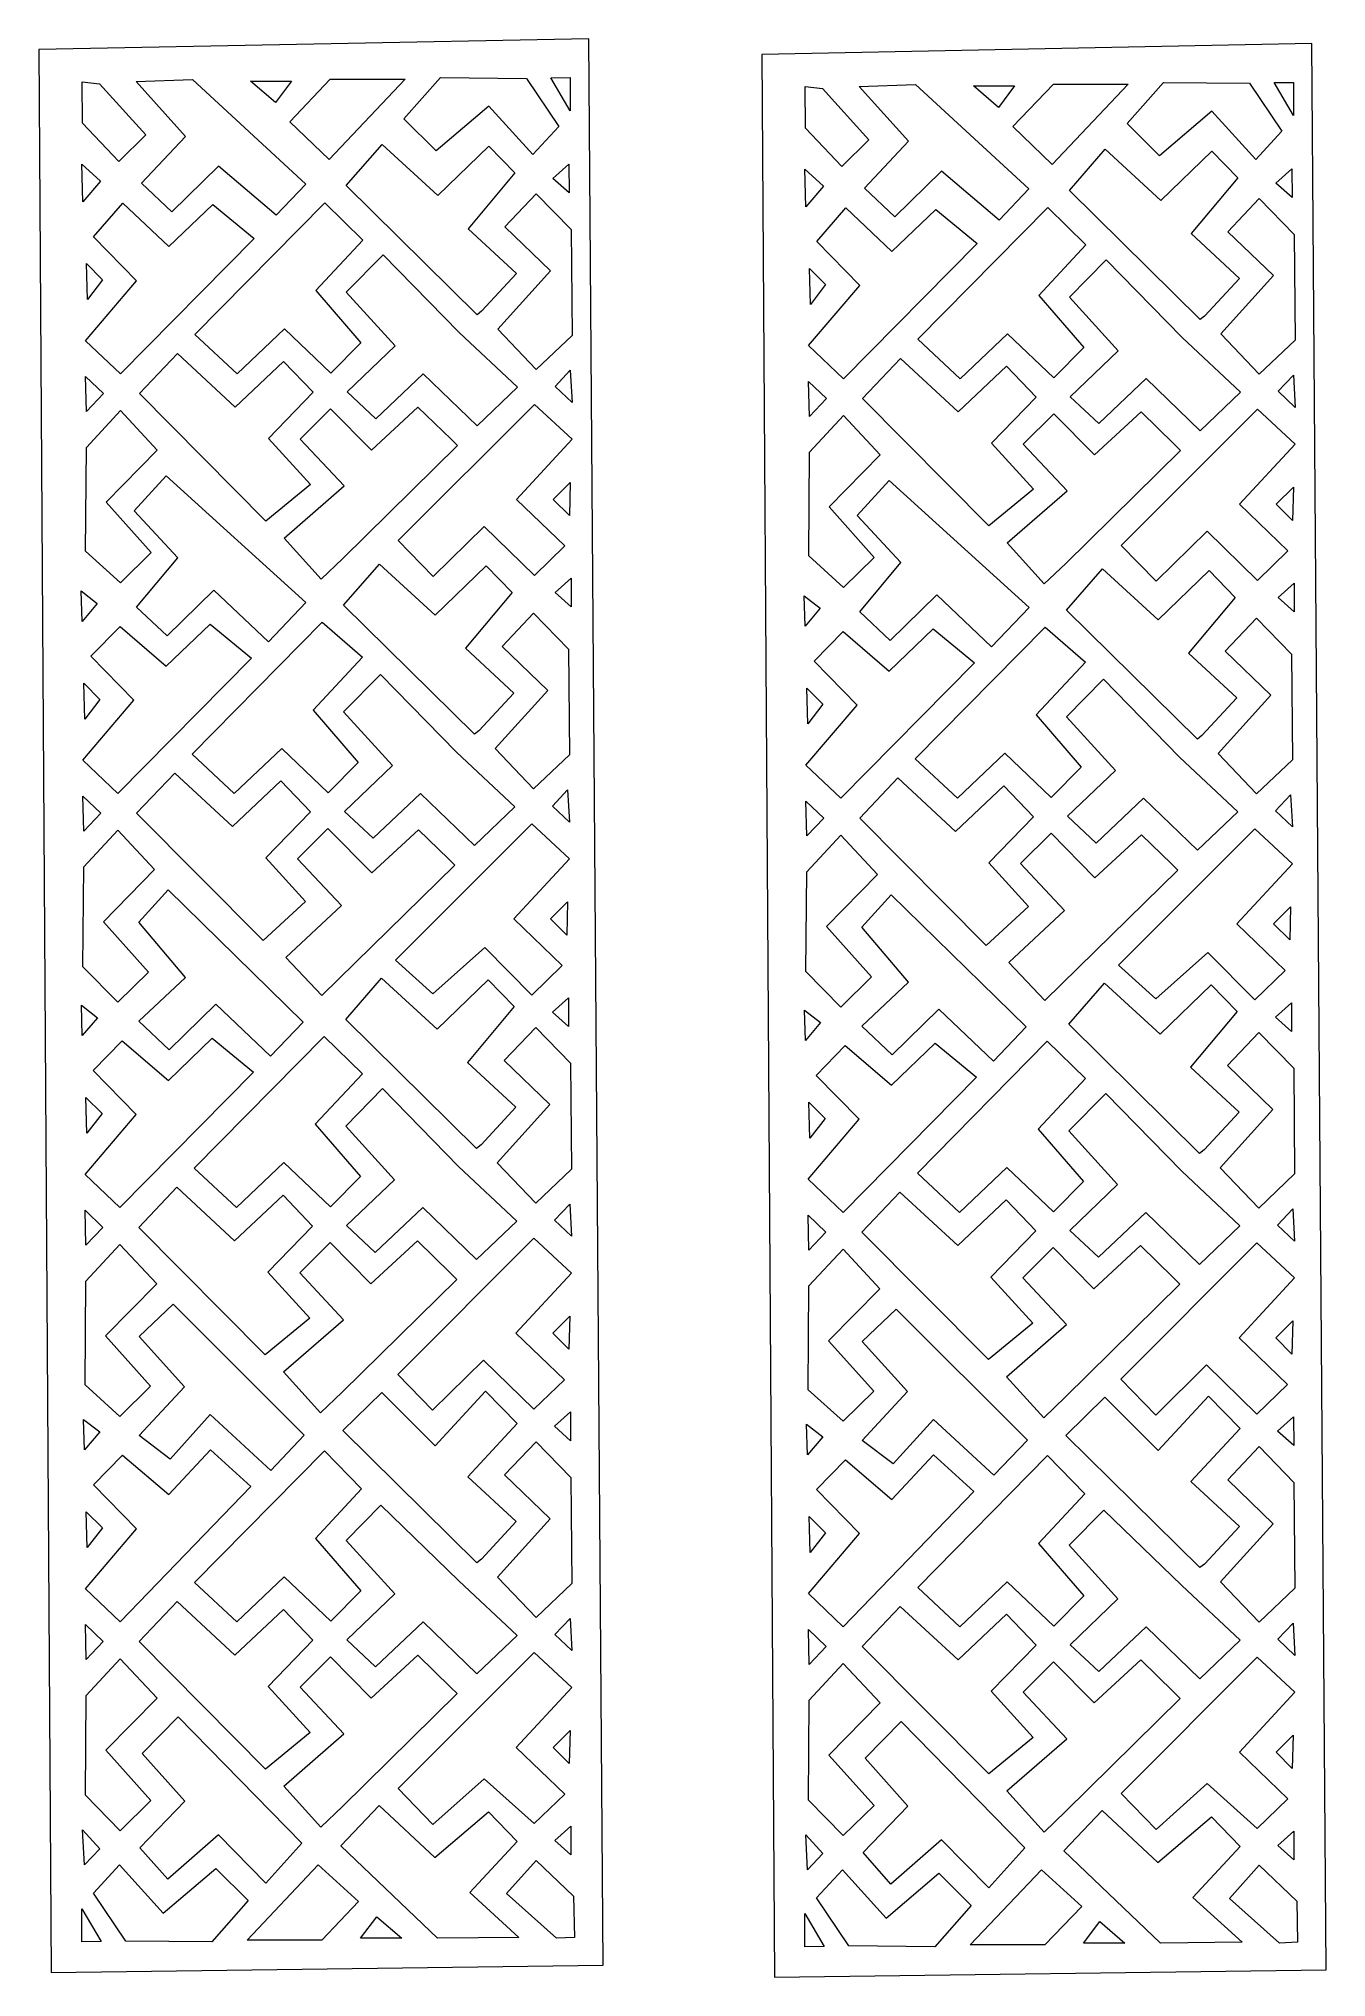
# Model space of a CAD drawing. Header units: centimetres. Extents: x -14.5 to -1.9, y -9.5 to 9.5.
import ezdxf

# ---------------------------------------------------------------- set-up
doc = ezdxf.new("R2010")
doc.units = ezdxf.units.CM
doc.header["$MEASUREMENT"] = 0
doc.layers.add('layer 1', color=7, linetype='Continuous')

msp = doc.modelspace()

# ---------------------------------------------------------------- linework, layer by layer
at = {"layer": 'layer 1', "color": 250, "lineweight": 9}
for points, knots in [([(-9.08101, 9.5), (-9.08101, 9.5), (-8.94045, -9.38131), (-8.94045, -9.38131), (-8.94045, -9.38131), (-8.94045, -9.38131), (-14.35207, -9.45239), (-14.35207, -9.45239), (-14.35207, -9.45239), (-14.35207, -9.45239), (-14.47507, 9.39337), (-14.47507, 9.39337), (-14.47507, 9.39337), (-14.47507, 9.39337), (-9.08101, 9.5), (-9.08101, 9.5)], [0, 0, 0, 0, 0.2, 0.2, 0.2, 0.2, 0.4, 0.4, 0.4, 0.4, 0.6, 0.6, 0.6, 0.6, 1, 1, 1, 1]), ([(-1.99138, 9.45239), (-1.99138, 9.45239), (-1.85082, -9.42892), (-1.85082, -9.42892), (-1.85082, -9.42892), (-1.85082, -9.42892), (-7.26244, -9.5), (-7.26244, -9.5), (-7.26244, -9.5), (-7.26244, -9.5), (-7.38544, 9.34576), (-7.38544, 9.34576), (-7.38544, 9.34576), (-7.38544, 9.34576), (-1.99138, 9.45239), (-1.99138, 9.45239)], [0, 0, 0, 0, 0.2, 0.2, 0.2, 0.2, 0.4, 0.4, 0.4, 0.4, 0.6, 0.6, 0.6, 0.6, 1, 1, 1, 1]), ([(-6.6007, 8.24786), (-6.6007, 8.24786), (-6.33617, 8.50942), (-6.33617, 8.50942), (-6.33617, 8.50942), (-6.33617, 8.50942), (-6.79006, 9.01218), (-6.79006, 9.01218), (-6.79006, 9.01218), (-6.79006, 9.01218), (-6.95951, 9.03101), (-6.95951, 9.03101), (-6.95951, 9.03101), (-6.95951, 9.03101), (-6.95694, 8.6247), (-6.95694, 8.6247), (-6.95694, 8.6247), (-6.95694, 8.6247), (-6.6007, 8.24786), (-6.6007, 8.24786)], [0, 0, 0, 0, 0.16666667, 0.16666667, 0.16666667, 0.16666667, 0.33333333, 0.33333333, 0.33333333, 0.33333333, 0.5, 0.5, 0.5, 0.5, 0.66666667, 0.66666667, 0.66666667, 0.66666667, 1, 1, 1, 1]), ([(-5.87907, 9.05204), (-5.87907, 9.05204), (-6.42991, 9.03253), (-6.42991, 9.03253), (-6.42991, 9.03253), (-6.42991, 9.03253), (-5.94692, 8.49564), (-5.94692, 8.49564), (-5.94692, 8.49564), (-5.94692, 8.49564), (-6.37835, 8.03652), (-6.37835, 8.03652), (-6.37835, 8.03652), (-6.37835, 8.03652), (-6.07966, 7.75541), (-6.07966, 7.75541), (-6.07966, 7.75541), (-6.07966, 7.75541), (-5.62283, 8.20342), (-5.62283, 8.20342), (-5.62283, 8.20342), (-5.62283, 8.20342), (-5.05898, 7.7232), (-5.05898, 7.7232), (-5.05898, 7.7232), (-5.05898, 7.7232), (-4.76758, 8.02847), (-4.76758, 8.02847), (-4.76758, 8.02847), (-4.76758, 8.02847), (-5.87907, 9.05204), (-5.87907, 9.05204)], [0, 0, 0, 0, 0.11111111, 0.11111111, 0.11111111, 0.11111111, 0.22222222, 0.22222222, 0.22222222, 0.22222222, 0.33333333, 0.33333333, 0.33333333, 0.33333333, 0.44444444, 0.44444444, 0.44444444, 0.44444444, 0.55555556, 0.55555556, 0.55555556, 0.55555556, 0.66666667, 0.66666667, 0.66666667, 0.66666667, 0.77777778, 0.77777778, 0.77777778, 0.77777778, 1, 1, 1, 1]), ([(-5.06417, 8.82674), (-5.06417, 8.82674), (-4.90604, 9.03759), (-4.90604, 9.03759), (-4.90604, 9.03759), (-4.90604, 9.03759), (-5.31015, 9.03759), (-5.31015, 9.03759), (-5.31015, 9.03759), (-5.31015, 9.03759), (-5.06417, 8.82674), (-5.06417, 8.82674)], [0, 0, 0, 0, 0.25, 0.25, 0.25, 0.25, 0.5, 0.5, 0.5, 0.5, 1, 1, 1, 1]), ([(-4.53842, 8.2687), (-4.53842, 8.2687), (-3.79388, 9.05515), (-3.79388, 9.05515), (-3.79388, 9.05515), (-3.79388, 9.05515), (-4.52645, 9.05515), (-4.52645, 9.05515), (-4.52645, 9.05515), (-4.52645, 9.05515), (-4.92435, 8.63875), (-4.92435, 8.63875), (-4.92435, 8.63875), (-4.92435, 8.63875), (-4.53842, 8.2687), (-4.53842, 8.2687)], [0, 0, 0, 0, 0.2, 0.2, 0.2, 0.2, 0.4, 0.4, 0.4, 0.4, 0.6, 0.6, 0.6, 0.6, 1, 1, 1, 1]), ([(-3.48721, 8.35275), (-3.48721, 8.35275), (-2.97147, 8.7916), (-2.97147, 8.7916), (-2.97147, 8.7916), (-2.97147, 8.7916), (-2.541, 8.31721), (-2.541, 8.31721), (-2.541, 8.31721), (-2.541, 8.31721), (-2.28623, 8.59356), (-2.28623, 8.59356), (-2.28623, 8.59356), (-2.28623, 8.59356), (-2.60345, 9.06395), (-2.60345, 9.06395), (-2.60345, 9.06395), (-2.60345, 9.06395), (-3.44588, 9.07273), (-3.44588, 9.07273), (-3.44588, 9.07273), (-3.44588, 9.07273), (-3.80445, 8.66814), (-3.80445, 8.66814), (-3.80445, 8.66814), (-3.80445, 8.66814), (-3.48721, 8.35275), (-3.48721, 8.35275)], [0, 0, 0, 0, 0.125, 0.125, 0.125, 0.125, 0.25, 0.25, 0.25, 0.25, 0.375, 0.375, 0.375, 0.375, 0.5, 0.5, 0.5, 0.5, 0.625, 0.625, 0.625, 0.625, 0.75, 0.75, 0.75, 0.75, 1, 1, 1, 1]), ([(-2.17342, 8.7476), (-2.17342, 8.7476), (-2.1735, 9.07273), (-2.1735, 9.07273), (-2.1735, 9.07273), (-2.1735, 9.07273), (-2.36294, 9.07014), (-2.36294, 9.07014), (-2.36294, 9.07014), (-2.36294, 9.07014), (-2.17342, 8.7476), (-2.17342, 8.7476)], [0, 0, 0, 0, 0.25, 0.25, 0.25, 0.25, 0.5, 0.5, 0.5, 0.5, 1, 1, 1, 1]), ([(-4.01835, 8.4167), (-4.01835, 8.4167), (-4.36976, 8.01259), (-4.36976, 8.01259), (-4.36976, 8.01259), (-4.36976, 8.01259), (-3.08712, 6.74754), (-3.08712, 6.74754), (-3.08712, 6.74754), (-3.08712, 6.74754), (-3.0432, 6.78268), (-3.0432, 6.78268), (-3.0432, 6.78268), (-3.0432, 6.78268), (-2.70057, 7.15165), (-2.70057, 7.15165), (-2.70057, 7.15165), (-2.70057, 7.15165), (-3.17498, 7.59092), (-3.17498, 7.59092), (-3.17498, 7.59092), (-3.17498, 7.59092), (-2.71869, 8.13758), (-2.71869, 8.13758), (-2.71869, 8.13758), (-2.71869, 8.13758), (-2.97292, 8.39912), (-2.97292, 8.39912), (-2.97292, 8.39912), (-2.97292, 8.39912), (-3.47367, 7.91595), (-3.47367, 7.91595), (-3.47367, 7.91595), (-3.47367, 7.91595), (-4.01835, 8.4167), (-4.01835, 8.4167)], [0, 0, 0, 0, 0.1, 0.1, 0.1, 0.1, 0.2, 0.2, 0.2, 0.2, 0.3, 0.3, 0.3, 0.3, 0.4, 0.4, 0.4, 0.4, 0.5, 0.5, 0.5, 0.5, 0.6, 0.6, 0.6, 0.6, 0.7, 0.7, 0.7, 0.7, 0.8, 0.8, 0.8, 0.8, 1, 1, 1, 1]), ([(-6.96342, 8.22221), (-6.96342, 8.22221), (-6.95256, 7.85336), (-6.95256, 7.85336), (-6.95256, 7.85336), (-6.95256, 7.85336), (-6.77955, 8.05688), (-6.77955, 8.05688), (-6.77955, 8.05688), (-6.77955, 8.05688), (-6.96342, 8.22221), (-6.96342, 8.22221)], [0, 0, 0, 0, 0.25, 0.25, 0.25, 0.25, 0.5, 0.5, 0.5, 0.5, 1, 1, 1, 1]), ([(-2.18714, 8.22433), (-2.18714, 8.22433), (-2.34358, 8.08374), (-2.34358, 8.08374), (-2.34358, 8.08374), (-2.34358, 8.08374), (-2.18543, 7.9432), (-2.18543, 7.9432), (-2.18543, 7.9432), (-2.18543, 7.9432), (-2.18714, 8.22433), (-2.18714, 8.22433)], [0, 0, 0, 0, 0.25, 0.25, 0.25, 0.25, 0.5, 0.5, 0.5, 0.5, 1, 1, 1, 1]), ([(-6.56088, 7.84162), (-6.56088, 7.84162), (-6.84716, 7.51186), (-6.84716, 7.51186), (-6.84716, 7.51186), (-6.84716, 7.51186), (-6.42547, 7.08136), (-6.42547, 7.08136), (-6.42547, 7.08136), (-6.42547, 7.08136), (-6.92622, 6.49277), (-6.92622, 6.49277), (-6.92622, 6.49277), (-6.92622, 6.49277), (-6.58359, 6.16772), (-6.58359, 6.16772), (-6.58359, 6.16772), (-6.58359, 6.16772), (-5.27462, 7.49427), (-5.27462, 7.49427), (-5.27462, 7.49427), (-5.27462, 7.49427), (-5.67873, 7.8281), (-5.67873, 7.8281), (-5.67873, 7.8281), (-5.67873, 7.8281), (-6.1092, 7.41521), (-6.1092, 7.41521), (-6.1092, 7.41521), (-6.1092, 7.41521), (-6.56088, 7.84162), (-6.56088, 7.84162)], [0, 0, 0, 0, 0.11111111, 0.11111111, 0.11111111, 0.11111111, 0.22222222, 0.22222222, 0.22222222, 0.22222222, 0.33333333, 0.33333333, 0.33333333, 0.33333333, 0.44444444, 0.44444444, 0.44444444, 0.44444444, 0.55555556, 0.55555556, 0.55555556, 0.55555556, 0.66666667, 0.66666667, 0.66666667, 0.66666667, 0.77777778, 0.77777778, 0.77777778, 0.77777778, 1, 1, 1, 1]), ([(-4.5806, 7.84568), (-4.5806, 7.84568), (-5.85443, 6.55427), (-5.85443, 6.55427), (-5.85443, 6.55427), (-5.85443, 6.55427), (-5.44154, 6.16772), (-5.44154, 6.16772), (-5.44154, 6.16772), (-5.44154, 6.16772), (-4.9762, 6.60867), (-4.9762, 6.60867), (-4.9762, 6.60867), (-4.9762, 6.60867), (-4.52051, 6.17507), (-4.52051, 6.17507), (-4.52051, 6.17507), (-4.52051, 6.17507), (-4.22645, 6.47245), (-4.22645, 6.47245), (-4.22645, 6.47245), (-4.22645, 6.47245), (-4.66844, 6.98474), (-4.66844, 6.98474), (-4.66844, 6.98474), (-4.66844, 6.98474), (-4.20682, 7.47995), (-4.20682, 7.47995), (-4.20682, 7.47995), (-4.20682, 7.47995), (-4.5806, 7.84568), (-4.5806, 7.84568)], [0, 0, 0, 0, 0.11111111, 0.11111111, 0.11111111, 0.11111111, 0.22222222, 0.22222222, 0.22222222, 0.22222222, 0.33333333, 0.33333333, 0.33333333, 0.33333333, 0.44444444, 0.44444444, 0.44444444, 0.44444444, 0.55555556, 0.55555556, 0.55555556, 0.55555556, 0.66666667, 0.66666667, 0.66666667, 0.66666667, 0.77777778, 0.77777778, 0.77777778, 0.77777778, 1, 1, 1, 1]), ([(-2.50731, 7.93351), (-2.50731, 7.93351), (-2.8148, 7.60848), (-2.8148, 7.60848), (-2.8148, 7.60848), (-2.8148, 7.60848), (-2.36797, 7.17821), (-2.36797, 7.17821), (-2.36797, 7.17821), (-2.36797, 7.17821), (-2.88508, 6.60697), (-2.88508, 6.60697), (-2.88508, 6.60697), (-2.88508, 6.60697), (-2.50731, 6.21164), (-2.50731, 6.21164), (-2.50731, 6.21164), (-2.50731, 6.21164), (-2.1559, 6.54549), (-2.1559, 6.54549), (-2.1559, 6.54549), (-2.1559, 6.54549), (-2.16468, 7.58212), (-2.16468, 7.58212), (-2.16468, 7.58212), (-2.16468, 7.58212), (-2.50731, 7.93351), (-2.50731, 7.93351)], [0, 0, 0, 0, 0.125, 0.125, 0.125, 0.125, 0.25, 0.25, 0.25, 0.25, 0.375, 0.375, 0.375, 0.375, 0.5, 0.5, 0.5, 0.5, 0.625, 0.625, 0.625, 0.625, 0.75, 0.75, 0.75, 0.75, 1, 1, 1, 1]), ([(-6.91744, 7.24829), (-6.91744, 7.24829), (-6.90864, 6.89688), (-6.90864, 6.89688), (-6.90864, 6.89688), (-6.90864, 6.89688), (-6.7593, 7.09016), (-6.7593, 7.09016), (-6.7593, 7.09016), (-6.7593, 7.09016), (-6.91744, 7.24829), (-6.91744, 7.24829)], [0, 0, 0, 0, 0.25, 0.25, 0.25, 0.25, 0.5, 0.5, 0.5, 0.5, 1, 1, 1, 1]), ([(-4.00776, 7.33472), (-4.00776, 7.33472), (-4.36976, 6.96718), (-4.36976, 6.96718), (-4.36976, 6.96718), (-4.36976, 6.96718), (-3.89123, 6.44175), (-3.89123, 6.44175), (-3.89123, 6.44175), (-3.89123, 6.44175), (-4.36098, 5.99202), (-4.36098, 5.99202), (-4.36098, 5.99202), (-4.36098, 5.99202), (-4.07985, 5.72847), (-4.07985, 5.72847), (-4.07985, 5.72847), (-4.07985, 5.72847), (-3.61509, 6.16884), (-3.61509, 6.16884), (-3.61509, 6.16884), (-3.61509, 6.16884), (-3.08712, 5.65819), (-3.08712, 5.65819), (-3.08712, 5.65819), (-3.08712, 5.65819), (-2.69179, 6.03594), (-2.69179, 6.03594), (-2.69179, 6.03594), (-2.69179, 6.03594), (-3.26283, 6.57183), (-3.26283, 6.57183), (-3.26283, 6.57183), (-3.26283, 6.57183), (-4.00776, 7.33472), (-4.00776, 7.33472)], [0, 0, 0, 0, 0.1, 0.1, 0.1, 0.1, 0.2, 0.2, 0.2, 0.2, 0.3, 0.3, 0.3, 0.3, 0.4, 0.4, 0.4, 0.4, 0.5, 0.5, 0.5, 0.5, 0.6, 0.6, 0.6, 0.6, 0.7, 0.7, 0.7, 0.7, 0.8, 0.8, 0.8, 0.8, 1, 1, 1, 1]), ([(-6.02543, 6.36734), (-6.02543, 6.36734), (-6.39911, 5.97446), (-6.39911, 5.97446), (-6.39911, 5.97446), (-6.39911, 5.97446), (-5.15832, 4.72557), (-5.15832, 4.72557), (-5.15832, 4.72557), (-5.15832, 4.72557), (-4.72249, 5.08383), (-4.72249, 5.08383), (-4.72249, 5.08383), (-4.72249, 5.08383), (-5.13254, 5.5352), (-5.13254, 5.5352), (-5.13254, 5.5352), (-5.13254, 5.5352), (-4.69424, 5.98745), (-4.69424, 5.98745), (-4.69424, 5.98745), (-4.69424, 5.98745), (-4.98471, 6.29072), (-4.98471, 6.29072), (-4.98471, 6.29072), (-4.98471, 6.29072), (-5.4591, 5.84267), (-5.4591, 5.84267), (-5.4591, 5.84267), (-5.4591, 5.84267), (-6.02543, 6.36734), (-6.02543, 6.36734)], [0, 0, 0, 0, 0.11111111, 0.11111111, 0.11111111, 0.11111111, 0.22222222, 0.22222222, 0.22222222, 0.22222222, 0.33333333, 0.33333333, 0.33333333, 0.33333333, 0.44444444, 0.44444444, 0.44444444, 0.44444444, 0.55555556, 0.55555556, 0.55555556, 0.55555556, 0.66666667, 0.66666667, 0.66666667, 0.66666667, 0.77777778, 0.77777778, 0.77777778, 0.77777778, 1, 1, 1, 1]), ([(-6.92622, 6.14138), (-6.92622, 6.14138), (-6.91744, 5.79875), (-6.91744, 5.79875), (-6.91744, 5.79875), (-6.91744, 5.79875), (-6.75052, 5.97446), (-6.75052, 5.97446), (-6.75052, 5.97446), (-6.75052, 5.97446), (-6.92622, 6.14138), (-6.92622, 6.14138)], [0, 0, 0, 0, 0.25, 0.25, 0.25, 0.25, 0.5, 0.5, 0.5, 0.5, 1, 1, 1, 1]), ([(-2.17348, 6.20286), (-2.17348, 6.20286), (-2.32282, 6.04474), (-2.32282, 6.04474), (-2.32282, 6.04474), (-2.32282, 6.04474), (-2.1559, 5.88659), (-2.1559, 5.88659), (-2.1559, 5.88659), (-2.1559, 5.88659), (-2.17348, 6.20286), (-2.17348, 6.20286)], [0, 0, 0, 0, 0.25, 0.25, 0.25, 0.25, 0.5, 0.5, 0.5, 0.5, 1, 1, 1, 1]), ([(-6.58359, 5.80753), (-6.58359, 5.80753), (-6.91744, 5.44734), (-6.91744, 5.44734), (-6.91744, 5.44734), (-6.91744, 5.44734), (-6.92552, 4.43091), (-6.92552, 4.43091), (-6.92552, 4.43091), (-6.92552, 4.43091), (-6.58359, 4.12079), (-6.58359, 4.12079), (-6.58359, 4.12079), (-6.58359, 4.12079), (-6.28256, 4.41715), (-6.28256, 4.41715), (-6.28256, 4.41715), (-6.28256, 4.41715), (-6.72534, 4.91074), (-6.72534, 4.91074), (-6.72534, 4.91074), (-6.72534, 4.91074), (-6.2234, 5.42098), (-6.2234, 5.42098), (-6.2234, 5.42098), (-6.2234, 5.42098), (-6.58359, 5.80753), (-6.58359, 5.80753)], [0, 0, 0, 0, 0.125, 0.125, 0.125, 0.125, 0.25, 0.25, 0.25, 0.25, 0.375, 0.375, 0.375, 0.375, 0.5, 0.5, 0.5, 0.5, 0.625, 0.625, 0.625, 0.625, 0.75, 0.75, 0.75, 0.75, 1, 1, 1, 1]), ([(-3.66694, 5.84267), (-3.66694, 5.84267), (-4.12377, 5.42098), (-4.12377, 5.42098), (-4.12377, 5.42098), (-4.12377, 5.42098), (-4.52331, 5.82466), (-4.52331, 5.82466), (-4.52331, 5.82466), (-4.52331, 5.82466), (-4.82117, 5.52775), (-4.82117, 5.52775), (-4.82117, 5.52775), (-4.82117, 5.52775), (-4.3907, 5.06959), (-4.3907, 5.06959), (-4.3907, 5.06959), (-4.3907, 5.06959), (-4.97998, 4.55852), (-4.97998, 4.55852), (-4.97998, 4.55852), (-4.97998, 4.55852), (-4.61574, 4.15593), (-4.61574, 4.15593), (-4.61574, 4.15593), (-4.61574, 4.15593), (-4.4049, 4.35799), (-4.4049, 4.35799), (-4.4049, 4.35799), (-4.4049, 4.35799), (-3.28039, 5.46492), (-3.28039, 5.46492), (-3.28039, 5.46492), (-3.28039, 5.46492), (-3.34189, 5.5264), (-3.34189, 5.5264), (-3.34189, 5.5264), (-3.34189, 5.5264), (-3.66694, 5.84267), (-3.66694, 5.84267)], [0, 0, 0, 0, 0.09090909, 0.09090909, 0.09090909, 0.09090909, 0.18181818, 0.18181818, 0.18181818, 0.18181818, 0.27272727, 0.27272727, 0.27272727, 0.27272727, 0.36363636, 0.36363636, 0.36363636, 0.36363636, 0.45454545, 0.45454545, 0.45454545, 0.45454545, 0.54545455, 0.54545455, 0.54545455, 0.54545455, 0.63636364, 0.63636364, 0.63636364, 0.63636364, 0.72727273, 0.72727273, 0.72727273, 0.72727273, 0.81818182, 0.81818182, 0.81818182, 0.81818182, 1, 1, 1, 1]), ([(-2.52489, 5.86903), (-2.52489, 5.86903), (-3.8602, 4.5337), (-3.8602, 4.5337), (-3.8602, 4.5337), (-3.8602, 4.5337), (-3.51759, 4.18229), (-3.51759, 4.18229), (-3.51759, 4.18229), (-3.51759, 4.18229), (-3.01838, 4.67327), (-3.01838, 4.67327), (-3.01838, 4.67327), (-3.01838, 4.67327), (-2.52489, 4.19107), (-2.52489, 4.19107), (-2.52489, 4.19107), (-2.52489, 4.19107), (-2.22618, 4.481), (-2.22618, 4.481), (-2.22618, 4.481), (-2.22618, 4.481), (-2.70057, 4.93781), (-2.70057, 4.93781), (-2.70057, 4.93781), (-2.70057, 4.93781), (-2.1559, 5.5264), (-2.1559, 5.5264), (-2.1559, 5.5264), (-2.1559, 5.5264), (-2.52489, 5.86903), (-2.52489, 5.86903)], [0, 0, 0, 0, 0.11111111, 0.11111111, 0.11111111, 0.11111111, 0.22222222, 0.22222222, 0.22222222, 0.22222222, 0.33333333, 0.33333333, 0.33333333, 0.33333333, 0.44444444, 0.44444444, 0.44444444, 0.44444444, 0.55555556, 0.55555556, 0.55555556, 0.55555556, 0.66666667, 0.66666667, 0.66666667, 0.66666667, 0.77777778, 0.77777778, 0.77777778, 0.77777778, 1, 1, 1, 1]), ([(-6.13681, 5.16962), (-6.13681, 5.16962), (-6.45038, 4.82668), (-6.45038, 4.82668), (-6.45038, 4.82668), (-6.45038, 4.82668), (-6.02134, 4.36572), (-6.02134, 4.36572), (-6.02134, 4.36572), (-6.02134, 4.36572), (-6.42545, 3.88254), (-6.42545, 3.88254), (-6.42545, 3.88254), (-6.42545, 3.88254), (-6.12676, 3.60144), (-6.12676, 3.60144), (-6.12676, 3.60144), (-6.12676, 3.60144), (-5.66993, 4.04945), (-5.66993, 4.04945), (-5.66993, 4.04945), (-5.66993, 4.04945), (-5.13403, 3.53993), (-5.13403, 3.53993), (-5.13403, 3.53993), (-5.13403, 3.53993), (-4.76506, 3.92646), (-4.76506, 3.92646), (-4.76506, 3.92646), (-4.76506, 3.92646), (-6.13681, 5.16962), (-6.13681, 5.16962)], [0, 0, 0, 0, 0.11111111, 0.11111111, 0.11111111, 0.11111111, 0.22222222, 0.22222222, 0.22222222, 0.22222222, 0.33333333, 0.33333333, 0.33333333, 0.33333333, 0.44444444, 0.44444444, 0.44444444, 0.44444444, 0.55555556, 0.55555556, 0.55555556, 0.55555556, 0.66666667, 0.66666667, 0.66666667, 0.66666667, 0.77777778, 0.77777778, 0.77777778, 0.77777778, 1, 1, 1, 1]), ([(-2.17348, 5.10473), (-2.17348, 5.10473), (-2.34038, 4.93781), (-2.34038, 4.93781), (-2.34038, 4.93781), (-2.34038, 4.93781), (-2.18226, 4.77969), (-2.18226, 4.77969), (-2.18226, 4.77969), (-2.18226, 4.77969), (-2.17348, 5.10473), (-2.17348, 5.10473)], [0, 0, 0, 0, 0.25, 0.25, 0.25, 0.25, 0.5, 0.5, 0.5, 0.5, 1, 1, 1, 1]), ([(-4.04469, 4.30423), (-4.04469, 4.30423), (-4.3961, 3.90012), (-4.3961, 3.90012), (-4.3961, 3.90012), (-4.3961, 3.90012), (-3.11346, 2.63507), (-3.11346, 2.63507), (-3.11346, 2.63507), (-3.11346, 2.63507), (-3.06954, 2.67021), (-3.06954, 2.67021), (-3.06954, 2.67021), (-3.06954, 2.67021), (-2.72691, 3.03918), (-2.72691, 3.03918), (-2.72691, 3.03918), (-2.72691, 3.03918), (-3.20132, 3.47845), (-3.20132, 3.47845), (-3.20132, 3.47845), (-3.20132, 3.47845), (-2.74503, 4.02512), (-2.74503, 4.02512), (-2.74503, 4.02512), (-2.74503, 4.02512), (-2.99926, 4.28665), (-2.99926, 4.28665), (-2.99926, 4.28665), (-2.99926, 4.28665), (-3.50001, 3.80348), (-3.50001, 3.80348), (-3.50001, 3.80348), (-3.50001, 3.80348), (-4.04469, 4.30423), (-4.04469, 4.30423)], [0, 0, 0, 0, 0.1, 0.1, 0.1, 0.1, 0.2, 0.2, 0.2, 0.2, 0.3, 0.3, 0.3, 0.3, 0.4, 0.4, 0.4, 0.4, 0.5, 0.5, 0.5, 0.5, 0.6, 0.6, 0.6, 0.6, 0.7, 0.7, 0.7, 0.7, 0.8, 0.8, 0.8, 0.8, 1, 1, 1, 1]), ([(-6.97012, 4.04067), (-6.97012, 4.04067), (-6.96134, 3.742), (-6.96134, 3.742), (-6.96134, 3.742), (-6.96134, 3.742), (-6.812, 3.91768), (-6.812, 3.91768), (-6.812, 3.91768), (-6.812, 3.91768), (-6.97012, 4.04067), (-6.97012, 4.04067)], [0, 0, 0, 0, 0.25, 0.25, 0.25, 0.25, 0.5, 0.5, 0.5, 0.5, 1, 1, 1, 1]), ([(-2.16638, 4.16473), (-2.16638, 4.16473), (-2.32282, 4.02414), (-2.32282, 4.02414), (-2.32282, 4.02414), (-2.32282, 4.02414), (-2.16468, 3.8836), (-2.16468, 3.8836), (-2.16468, 3.8836), (-2.16468, 3.8836), (-2.16638, 4.16473), (-2.16638, 4.16473)], [0, 0, 0, 0, 0.25, 0.25, 0.25, 0.25, 0.5, 0.5, 0.5, 0.5, 1, 1, 1, 1]), ([(-2.53365, 3.82104), (-2.53365, 3.82104), (-2.84114, 3.49601), (-2.84114, 3.49601), (-2.84114, 3.49601), (-2.84114, 3.49601), (-2.39431, 3.06575), (-2.39431, 3.06575), (-2.39431, 3.06575), (-2.39431, 3.06575), (-2.91142, 2.49451), (-2.91142, 2.49451), (-2.91142, 2.49451), (-2.91142, 2.49451), (-2.53365, 2.09918), (-2.53365, 2.09918), (-2.53365, 2.09918), (-2.53365, 2.09918), (-2.18224, 2.43303), (-2.18224, 2.43303), (-2.18224, 2.43303), (-2.18224, 2.43303), (-2.19102, 3.46965), (-2.19102, 3.46965), (-2.19102, 3.46965), (-2.19102, 3.46965), (-2.53365, 3.82104), (-2.53365, 3.82104)], [0, 0, 0, 0, 0.125, 0.125, 0.125, 0.125, 0.25, 0.25, 0.25, 0.25, 0.375, 0.375, 0.375, 0.375, 0.5, 0.5, 0.5, 0.5, 0.625, 0.625, 0.625, 0.625, 0.75, 0.75, 0.75, 0.75, 1, 1, 1, 1]), ([(-6.58722, 3.69104), (-6.58722, 3.69104), (-6.8735, 3.39939), (-6.8735, 3.39939), (-6.8735, 3.39939), (-6.8735, 3.39939), (-6.45181, 2.9689), (-6.45181, 2.9689), (-6.45181, 2.9689), (-6.45181, 2.9689), (-6.95256, 2.38031), (-6.95256, 2.38031), (-6.95256, 2.38031), (-6.95256, 2.38031), (-6.60993, 2.05526), (-6.60993, 2.05526), (-6.60993, 2.05526), (-6.60993, 2.05526), (-5.30096, 3.38181), (-5.30096, 3.38181), (-5.30096, 3.38181), (-5.30096, 3.38181), (-5.70507, 3.71564), (-5.70507, 3.71564), (-5.70507, 3.71564), (-5.70507, 3.71564), (-6.13554, 3.30275), (-6.13554, 3.30275), (-6.13554, 3.30275), (-6.13554, 3.30275), (-6.58722, 3.69104), (-6.58722, 3.69104)], [0, 0, 0, 0, 0.11111111, 0.11111111, 0.11111111, 0.11111111, 0.22222222, 0.22222222, 0.22222222, 0.22222222, 0.33333333, 0.33333333, 0.33333333, 0.33333333, 0.44444444, 0.44444444, 0.44444444, 0.44444444, 0.55555556, 0.55555556, 0.55555556, 0.55555556, 0.66666667, 0.66666667, 0.66666667, 0.66666667, 0.77777778, 0.77777778, 0.77777778, 0.77777778, 1, 1, 1, 1]), ([(-4.60694, 3.73322), (-4.60694, 3.73322), (-5.88077, 2.44181), (-5.88077, 2.44181), (-5.88077, 2.44181), (-5.88077, 2.44181), (-5.46788, 2.05526), (-5.46788, 2.05526), (-5.46788, 2.05526), (-5.46788, 2.05526), (-5.00254, 2.49621), (-5.00254, 2.49621), (-5.00254, 2.49621), (-5.00254, 2.49621), (-4.54685, 2.0626), (-4.54685, 2.0626), (-4.54685, 2.0626), (-4.54685, 2.0626), (-4.25279, 2.35998), (-4.25279, 2.35998), (-4.25279, 2.35998), (-4.25279, 2.35998), (-4.69478, 2.87228), (-4.69478, 2.87228), (-4.69478, 2.87228), (-4.69478, 2.87228), (-4.21161, 3.39059), (-4.21161, 3.39059), (-4.21161, 3.39059), (-4.21161, 3.39059), (-4.60694, 3.73322), (-4.60694, 3.73322)], [0, 0, 0, 0, 0.11111111, 0.11111111, 0.11111111, 0.11111111, 0.22222222, 0.22222222, 0.22222222, 0.22222222, 0.33333333, 0.33333333, 0.33333333, 0.33333333, 0.44444444, 0.44444444, 0.44444444, 0.44444444, 0.55555556, 0.55555556, 0.55555556, 0.55555556, 0.66666667, 0.66666667, 0.66666667, 0.66666667, 0.77777778, 0.77777778, 0.77777778, 0.77777778, 1, 1, 1, 1]), ([(-6.94378, 3.13582), (-6.94378, 3.13582), (-6.93498, 2.78442), (-6.93498, 2.78442), (-6.93498, 2.78442), (-6.93498, 2.78442), (-6.78564, 2.9777), (-6.78564, 2.9777), (-6.78564, 2.9777), (-6.78564, 2.9777), (-6.94378, 3.13582), (-6.94378, 3.13582)], [0, 0, 0, 0, 0.25, 0.25, 0.25, 0.25, 0.5, 0.5, 0.5, 0.5, 1, 1, 1, 1]), ([(-4.0341, 3.22226), (-4.0341, 3.22226), (-4.3961, 2.85472), (-4.3961, 2.85472), (-4.3961, 2.85472), (-4.3961, 2.85472), (-3.91757, 2.32929), (-3.91757, 2.32929), (-3.91757, 2.32929), (-3.91757, 2.32929), (-4.38732, 1.87955), (-4.38732, 1.87955), (-4.38732, 1.87955), (-4.38732, 1.87955), (-4.10619, 1.61601), (-4.10619, 1.61601), (-4.10619, 1.61601), (-4.10619, 1.61601), (-3.64143, 2.05638), (-3.64143, 2.05638), (-3.64143, 2.05638), (-3.64143, 2.05638), (-3.11346, 1.54572), (-3.11346, 1.54572), (-3.11346, 1.54572), (-3.11346, 1.54572), (-2.71813, 1.92347), (-2.71813, 1.92347), (-2.71813, 1.92347), (-2.71813, 1.92347), (-3.28917, 2.45937), (-3.28917, 2.45937), (-3.28917, 2.45937), (-3.28917, 2.45937), (-4.0341, 3.22226), (-4.0341, 3.22226)], [0, 0, 0, 0, 0.1, 0.1, 0.1, 0.1, 0.2, 0.2, 0.2, 0.2, 0.3, 0.3, 0.3, 0.3, 0.4, 0.4, 0.4, 0.4, 0.5, 0.5, 0.5, 0.5, 0.6, 0.6, 0.6, 0.6, 0.7, 0.7, 0.7, 0.7, 0.8, 0.8, 0.8, 0.8, 1, 1, 1, 1]), ([(-6.05177, 2.25487), (-6.05177, 2.25487), (-6.42545, 1.86199), (-6.42545, 1.86199), (-6.42545, 1.86199), (-6.42545, 1.86199), (-5.18466, 0.61311), (-5.18466, 0.61311), (-5.18466, 0.61311), (-5.18466, 0.61311), (-4.77011, 0.99476), (-4.77011, 0.99476), (-4.77011, 0.99476), (-4.77011, 0.99476), (-5.15888, 1.42274), (-5.15888, 1.42274), (-5.15888, 1.42274), (-5.15888, 1.42274), (-4.72058, 1.87499), (-4.72058, 1.87499), (-4.72058, 1.87499), (-4.72058, 1.87499), (-5.01105, 2.17826), (-5.01105, 2.17826), (-5.01105, 2.17826), (-5.01105, 2.17826), (-5.48544, 1.73021), (-5.48544, 1.73021), (-5.48544, 1.73021), (-5.48544, 1.73021), (-6.05177, 2.25487), (-6.05177, 2.25487)], [0, 0, 0, 0, 0.11111111, 0.11111111, 0.11111111, 0.11111111, 0.22222222, 0.22222222, 0.22222222, 0.22222222, 0.33333333, 0.33333333, 0.33333333, 0.33333333, 0.44444444, 0.44444444, 0.44444444, 0.44444444, 0.55555556, 0.55555556, 0.55555556, 0.55555556, 0.66666667, 0.66666667, 0.66666667, 0.66666667, 0.77777778, 0.77777778, 0.77777778, 0.77777778, 1, 1, 1, 1]), ([(-2.19982, 2.0904), (-2.19982, 2.0904), (-2.34916, 1.93227), (-2.34916, 1.93227), (-2.34916, 1.93227), (-2.34916, 1.93227), (-2.18224, 1.77413), (-2.18224, 1.77413), (-2.18224, 1.77413), (-2.18224, 1.77413), (-2.19982, 2.0904), (-2.19982, 2.0904)], [0, 0, 0, 0, 0.25, 0.25, 0.25, 0.25, 0.5, 0.5, 0.5, 0.5, 1, 1, 1, 1]), ([(-6.95256, 2.02892), (-6.95256, 2.02892), (-6.94378, 1.68629), (-6.94378, 1.68629), (-6.94378, 1.68629), (-6.94378, 1.68629), (-6.77686, 1.86199), (-6.77686, 1.86199), (-6.77686, 1.86199), (-6.77686, 1.86199), (-6.95256, 2.02892), (-6.95256, 2.02892)], [0, 0, 0, 0, 0.25, 0.25, 0.25, 0.25, 0.5, 0.5, 0.5, 0.5, 1, 1, 1, 1]), ([(-3.6611, 1.69889), (-3.6611, 1.69889), (-4.11837, 1.27674), (-4.11837, 1.27674), (-4.11837, 1.27674), (-4.11837, 1.27674), (-4.54965, 1.71219), (-4.54965, 1.71219), (-4.54965, 1.71219), (-4.54965, 1.71219), (-4.84751, 1.41529), (-4.84751, 1.41529), (-4.84751, 1.41529), (-4.84751, 1.41529), (-4.41704, 0.95713), (-4.41704, 0.95713), (-4.41704, 0.95713), (-4.41704, 0.95713), (-4.96186, 0.44606), (-4.96186, 0.44606), (-4.96186, 0.44606), (-4.96186, 0.44606), (-4.61008, 0.07483), (-4.61008, 0.07483), (-4.61008, 0.07483), (-4.61008, 0.07483), (-3.30673, 1.35246), (-3.30673, 1.35246), (-3.30673, 1.35246), (-3.30673, 1.35246), (-3.36823, 1.41394), (-3.36823, 1.41394), (-3.36823, 1.41394), (-3.36823, 1.41394), (-3.6611, 1.69889), (-3.6611, 1.69889)], [0, 0, 0, 0, 0.1, 0.1, 0.1, 0.1, 0.2, 0.2, 0.2, 0.2, 0.3, 0.3, 0.3, 0.3, 0.4, 0.4, 0.4, 0.4, 0.5, 0.5, 0.5, 0.5, 0.6, 0.6, 0.6, 0.6, 0.7, 0.7, 0.7, 0.7, 0.8, 0.8, 0.8, 0.8, 1, 1, 1, 1]), ([(-2.55123, 1.75657), (-2.55123, 1.75657), (-3.88654, 0.42124), (-3.88654, 0.42124), (-3.88654, 0.42124), (-3.88654, 0.42124), (-3.52037, 0.09091), (-3.52037, 0.09091), (-3.52037, 0.09091), (-3.52037, 0.09091), (-3.01256, 0.54526), (-3.01256, 0.54526), (-3.01256, 0.54526), (-3.01256, 0.54526), (-2.55123, 0.07861), (-2.55123, 0.07861), (-2.55123, 0.07861), (-2.55123, 0.07861), (-2.25252, 0.36853), (-2.25252, 0.36853), (-2.25252, 0.36853), (-2.25252, 0.36853), (-2.72691, 0.82535), (-2.72691, 0.82535), (-2.72691, 0.82535), (-2.72691, 0.82535), (-2.18224, 1.41394), (-2.18224, 1.41394), (-2.18224, 1.41394), (-2.18224, 1.41394), (-2.55123, 1.75657), (-2.55123, 1.75657)], [0, 0, 0, 0, 0.11111111, 0.11111111, 0.11111111, 0.11111111, 0.22222222, 0.22222222, 0.22222222, 0.22222222, 0.33333333, 0.33333333, 0.33333333, 0.33333333, 0.44444444, 0.44444444, 0.44444444, 0.44444444, 0.55555556, 0.55555556, 0.55555556, 0.55555556, 0.66666667, 0.66666667, 0.66666667, 0.66666667, 0.77777778, 0.77777778, 0.77777778, 0.77777778, 1, 1, 1, 1]), ([(-6.60993, 1.69507), (-6.60993, 1.69507), (-6.94378, 1.33488), (-6.94378, 1.33488), (-6.94378, 1.33488), (-6.94378, 1.33488), (-6.95229, 0.3565), (-6.95229, 0.3565), (-6.95229, 0.3565), (-6.95229, 0.3565), (-6.60993, 0.00832), (-6.60993, 0.00832), (-6.60993, 0.00832), (-6.60993, 0.00832), (-6.3089, 0.30469), (-6.3089, 0.30469), (-6.3089, 0.30469), (-6.3089, 0.30469), (-6.75168, 0.79828), (-6.75168, 0.79828), (-6.75168, 0.79828), (-6.75168, 0.79828), (-6.24974, 1.30852), (-6.24974, 1.30852), (-6.24974, 1.30852), (-6.24974, 1.30852), (-6.60993, 1.69507), (-6.60993, 1.69507)], [0, 0, 0, 0, 0.125, 0.125, 0.125, 0.125, 0.25, 0.25, 0.25, 0.25, 0.375, 0.375, 0.375, 0.375, 0.5, 0.5, 0.5, 0.5, 0.625, 0.625, 0.625, 0.625, 0.75, 0.75, 0.75, 0.75, 1, 1, 1, 1]), ([(-6.11605, 1.11002), (-6.11605, 1.11002), (-6.40542, 0.79357), (-6.40542, 0.79357), (-6.40542, 0.79357), (-6.40542, 0.79357), (-5.94661, 0.25211), (-5.94661, 0.25211), (-5.94661, 0.25211), (-5.94661, 0.25211), (-6.40469, -0.17705), (-6.40469, -0.17705), (-6.40469, -0.17705), (-6.40469, -0.17705), (-6.106, -0.45816), (-6.106, -0.45816), (-6.106, -0.45816), (-6.106, -0.45816), (-5.64917, -0.01015), (-5.64917, -0.01015), (-5.64917, -0.01015), (-5.64917, -0.01015), (-5.11328, -0.51966), (-5.11328, -0.51966), (-5.11328, -0.51966), (-5.11328, -0.51966), (-4.79392, -0.18511), (-4.79392, -0.18511), (-4.79392, -0.18511), (-4.79392, -0.18511), (-6.11605, 1.11002), (-6.11605, 1.11002)], [0, 0, 0, 0, 0.11111111, 0.11111111, 0.11111111, 0.11111111, 0.22222222, 0.22222222, 0.22222222, 0.22222222, 0.33333333, 0.33333333, 0.33333333, 0.33333333, 0.44444444, 0.44444444, 0.44444444, 0.44444444, 0.55555556, 0.55555556, 0.55555556, 0.55555556, 0.66666667, 0.66666667, 0.66666667, 0.66666667, 0.77777778, 0.77777778, 0.77777778, 0.77777778, 1, 1, 1, 1]), ([(-2.19982, 0.99227), (-2.19982, 0.99227), (-2.36672, 0.82535), (-2.36672, 0.82535), (-2.36672, 0.82535), (-2.36672, 0.82535), (-2.2086, 0.66722), (-2.2086, 0.66722), (-2.2086, 0.66722), (-2.2086, 0.66722), (-2.19982, 0.99227), (-2.19982, 0.99227)], [0, 0, 0, 0, 0.25, 0.25, 0.25, 0.25, 0.5, 0.5, 0.5, 0.5, 1, 1, 1, 1]), ([(-4.02393, 0.24464), (-4.02393, 0.24464), (-4.37534, -0.15947), (-4.37534, -0.15947), (-4.37534, -0.15947), (-4.37534, -0.15947), (-3.09271, -1.42452), (-3.09271, -1.42452), (-3.09271, -1.42452), (-3.09271, -1.42452), (-3.04878, -1.38938), (-3.04878, -1.38938), (-3.04878, -1.38938), (-3.04878, -1.38938), (-2.70616, -1.02041), (-2.70616, -1.02041), (-2.70616, -1.02041), (-2.70616, -1.02041), (-3.18057, -0.58114), (-3.18057, -0.58114), (-3.18057, -0.58114), (-3.18057, -0.58114), (-2.72428, -0.03448), (-2.72428, -0.03448), (-2.72428, -0.03448), (-2.72428, -0.03448), (-2.9785, 0.22706), (-2.9785, 0.22706), (-2.9785, 0.22706), (-2.9785, 0.22706), (-3.47926, -0.25611), (-3.47926, -0.25611), (-3.47926, -0.25611), (-3.47926, -0.25611), (-4.02393, 0.24464), (-4.02393, 0.24464)], [0, 0, 0, 0, 0.1, 0.1, 0.1, 0.1, 0.2, 0.2, 0.2, 0.2, 0.3, 0.3, 0.3, 0.3, 0.4, 0.4, 0.4, 0.4, 0.5, 0.5, 0.5, 0.5, 0.6, 0.6, 0.6, 0.6, 0.7, 0.7, 0.7, 0.7, 0.8, 0.8, 0.8, 0.8, 1, 1, 1, 1]), ([(-2.19272, 0.05227), (-2.19272, 0.05227), (-2.34916, -0.08832), (-2.34916, -0.08832), (-2.34916, -0.08832), (-2.34916, -0.08832), (-2.19102, -0.22886), (-2.19102, -0.22886), (-2.19102, -0.22886), (-2.19102, -0.22886), (-2.19272, 0.05227), (-2.19272, 0.05227)], [0, 0, 0, 0, 0.25, 0.25, 0.25, 0.25, 0.5, 0.5, 0.5, 0.5, 1, 1, 1, 1]), ([(-6.96692, -0.02003), (-6.96692, -0.02003), (-6.95814, -0.3187), (-6.95814, -0.3187), (-6.95814, -0.3187), (-6.95814, -0.3187), (-6.8088, -0.14301), (-6.8088, -0.14301), (-6.8088, -0.14301), (-6.8088, -0.14301), (-6.96692, -0.02003), (-6.96692, -0.02003)], [0, 0, 0, 0, 0.25, 0.25, 0.25, 0.25, 0.5, 0.5, 0.5, 0.5, 1, 1, 1, 1]), ([(-6.56647, -0.36855), (-6.56647, -0.36855), (-6.85274, -0.6602), (-6.85274, -0.6602), (-6.85274, -0.6602), (-6.85274, -0.6602), (-6.43105, -1.0907), (-6.43105, -1.0907), (-6.43105, -1.0907), (-6.43105, -1.0907), (-6.9318, -1.67929), (-6.9318, -1.67929), (-6.9318, -1.67929), (-6.9318, -1.67929), (-6.58918, -2.00434), (-6.58918, -2.00434), (-6.58918, -2.00434), (-6.58918, -2.00434), (-5.2802, -0.67779), (-5.2802, -0.67779), (-5.2802, -0.67779), (-5.2802, -0.67779), (-5.68431, -0.34396), (-5.68431, -0.34396), (-5.68431, -0.34396), (-5.68431, -0.34396), (-6.11478, -0.75685), (-6.11478, -0.75685), (-6.11478, -0.75685), (-6.11478, -0.75685), (-6.56647, -0.36855), (-6.56647, -0.36855)], [0, 0, 0, 0, 0.11111111, 0.11111111, 0.11111111, 0.11111111, 0.22222222, 0.22222222, 0.22222222, 0.22222222, 0.33333333, 0.33333333, 0.33333333, 0.33333333, 0.44444444, 0.44444444, 0.44444444, 0.44444444, 0.55555556, 0.55555556, 0.55555556, 0.55555556, 0.66666667, 0.66666667, 0.66666667, 0.66666667, 0.77777778, 0.77777778, 0.77777778, 0.77777778, 1, 1, 1, 1]), ([(-4.58618, -0.32638), (-4.58618, -0.32638), (-5.86002, -1.61779), (-5.86002, -1.61779), (-5.86002, -1.61779), (-5.86002, -1.61779), (-5.44713, -2.00434), (-5.44713, -2.00434), (-5.44713, -2.00434), (-5.44713, -2.00434), (-4.98178, -1.56339), (-4.98178, -1.56339), (-4.98178, -1.56339), (-4.98178, -1.56339), (-4.52609, -1.99699), (-4.52609, -1.99699), (-4.52609, -1.99699), (-4.52609, -1.99699), (-4.23204, -1.69961), (-4.23204, -1.69961), (-4.23204, -1.69961), (-4.23204, -1.69961), (-4.67403, -1.18732), (-4.67403, -1.18732), (-4.67403, -1.18732), (-4.67403, -1.18732), (-4.2124, -0.69211), (-4.2124, -0.69211), (-4.2124, -0.69211), (-4.2124, -0.69211), (-4.58618, -0.32638), (-4.58618, -0.32638)], [0, 0, 0, 0, 0.11111111, 0.11111111, 0.11111111, 0.11111111, 0.22222222, 0.22222222, 0.22222222, 0.22222222, 0.33333333, 0.33333333, 0.33333333, 0.33333333, 0.44444444, 0.44444444, 0.44444444, 0.44444444, 0.55555556, 0.55555556, 0.55555556, 0.55555556, 0.66666667, 0.66666667, 0.66666667, 0.66666667, 0.77777778, 0.77777778, 0.77777778, 0.77777778, 1, 1, 1, 1]), ([(-2.51289, -0.23855), (-2.51289, -0.23855), (-2.82038, -0.56358), (-2.82038, -0.56358), (-2.82038, -0.56358), (-2.82038, -0.56358), (-2.37355, -0.99385), (-2.37355, -0.99385), (-2.37355, -0.99385), (-2.37355, -0.99385), (-2.89066, -1.56509), (-2.89066, -1.56509), (-2.89066, -1.56509), (-2.89066, -1.56509), (-2.51289, -1.96042), (-2.51289, -1.96042), (-2.51289, -1.96042), (-2.51289, -1.96042), (-2.16148, -1.62657), (-2.16148, -1.62657), (-2.16148, -1.62657), (-2.16148, -1.62657), (-2.17026, -0.58994), (-2.17026, -0.58994), (-2.17026, -0.58994), (-2.17026, -0.58994), (-2.51289, -0.23855), (-2.51289, -0.23855)], [0, 0, 0, 0, 0.125, 0.125, 0.125, 0.125, 0.25, 0.25, 0.25, 0.25, 0.375, 0.375, 0.375, 0.375, 0.5, 0.5, 0.5, 0.5, 0.625, 0.625, 0.625, 0.625, 0.75, 0.75, 0.75, 0.75, 1, 1, 1, 1]), ([(-6.92302, -0.92377), (-6.92302, -0.92377), (-6.91422, -1.27518), (-6.91422, -1.27518), (-6.91422, -1.27518), (-6.91422, -1.27518), (-6.76488, -1.0819), (-6.76488, -1.0819), (-6.76488, -1.0819), (-6.76488, -1.0819), (-6.92302, -0.92377), (-6.92302, -0.92377)], [0, 0, 0, 0, 0.25, 0.25, 0.25, 0.25, 0.5, 0.5, 0.5, 0.5, 1, 1, 1, 1]), ([(-4.01334, -0.83734), (-4.01334, -0.83734), (-4.37534, -1.20488), (-4.37534, -1.20488), (-4.37534, -1.20488), (-4.37534, -1.20488), (-3.89682, -1.73031), (-3.89682, -1.73031), (-3.89682, -1.73031), (-3.89682, -1.73031), (-4.36656, -2.18004), (-4.36656, -2.18004), (-4.36656, -2.18004), (-4.36656, -2.18004), (-4.08543, -2.44359), (-4.08543, -2.44359), (-4.08543, -2.44359), (-4.08543, -2.44359), (-3.62067, -2.00322), (-3.62067, -2.00322), (-3.62067, -2.00322), (-3.62067, -2.00322), (-3.09271, -2.51387), (-3.09271, -2.51387), (-3.09271, -2.51387), (-3.09271, -2.51387), (-2.69738, -2.13612), (-2.69738, -2.13612), (-2.69738, -2.13612), (-2.69738, -2.13612), (-3.26841, -1.60023), (-3.26841, -1.60023), (-3.26841, -1.60023), (-3.26841, -1.60023), (-4.01334, -0.83734), (-4.01334, -0.83734)], [0, 0, 0, 0, 0.1, 0.1, 0.1, 0.1, 0.2, 0.2, 0.2, 0.2, 0.3, 0.3, 0.3, 0.3, 0.4, 0.4, 0.4, 0.4, 0.5, 0.5, 0.5, 0.5, 0.6, 0.6, 0.6, 0.6, 0.7, 0.7, 0.7, 0.7, 0.8, 0.8, 0.8, 0.8, 1, 1, 1, 1]), ([(-6.03101, -1.80472), (-6.03101, -1.80472), (-6.40469, -2.1976), (-6.40469, -2.1976), (-6.40469, -2.1976), (-6.40469, -2.1976), (-5.1639, -3.44649), (-5.1639, -3.44649), (-5.1639, -3.44649), (-5.1639, -3.44649), (-4.72808, -3.08823), (-4.72808, -3.08823), (-4.72808, -3.08823), (-4.72808, -3.08823), (-5.13812, -2.63686), (-5.13812, -2.63686), (-5.13812, -2.63686), (-5.13812, -2.63686), (-4.69983, -2.18461), (-4.69983, -2.18461), (-4.69983, -2.18461), (-4.69983, -2.18461), (-4.99029, -1.88134), (-4.99029, -1.88134), (-4.99029, -1.88134), (-4.99029, -1.88134), (-5.46469, -2.32939), (-5.46469, -2.32939), (-5.46469, -2.32939), (-5.46469, -2.32939), (-6.03101, -1.80472), (-6.03101, -1.80472)], [0, 0, 0, 0, 0.11111111, 0.11111111, 0.11111111, 0.11111111, 0.22222222, 0.22222222, 0.22222222, 0.22222222, 0.33333333, 0.33333333, 0.33333333, 0.33333333, 0.44444444, 0.44444444, 0.44444444, 0.44444444, 0.55555556, 0.55555556, 0.55555556, 0.55555556, 0.66666667, 0.66666667, 0.66666667, 0.66666667, 0.77777778, 0.77777778, 0.77777778, 0.77777778, 1, 1, 1, 1]), ([(-6.9318, -2.03068), (-6.9318, -2.03068), (-6.92302, -2.37331), (-6.92302, -2.37331), (-6.92302, -2.37331), (-6.92302, -2.37331), (-6.7561, -2.1976), (-6.7561, -2.1976), (-6.7561, -2.1976), (-6.7561, -2.1976), (-6.9318, -2.03068), (-6.9318, -2.03068)], [0, 0, 0, 0, 0.25, 0.25, 0.25, 0.25, 0.5, 0.5, 0.5, 0.5, 1, 1, 1, 1]), ([(-2.17906, -1.9692), (-2.17906, -1.9692), (-2.32841, -2.12732), (-2.32841, -2.12732), (-2.32841, -2.12732), (-2.32841, -2.12732), (-2.16148, -2.28547), (-2.16148, -2.28547), (-2.16148, -2.28547), (-2.16148, -2.28547), (-2.17906, -1.9692), (-2.17906, -1.9692)], [0, 0, 0, 0, 0.25, 0.25, 0.25, 0.25, 0.5, 0.5, 0.5, 0.5, 1, 1, 1, 1]), ([(-6.58918, -2.36453), (-6.58918, -2.36453), (-6.92302, -2.72472), (-6.92302, -2.72472), (-6.92302, -2.72472), (-6.92302, -2.72472), (-6.9311, -3.74115), (-6.9311, -3.74115), (-6.9311, -3.74115), (-6.9311, -3.74115), (-6.58918, -4.05127), (-6.58918, -4.05127), (-6.58918, -4.05127), (-6.58918, -4.05127), (-6.28814, -3.75491), (-6.28814, -3.75491), (-6.28814, -3.75491), (-6.28814, -3.75491), (-6.73092, -3.26132), (-6.73092, -3.26132), (-6.73092, -3.26132), (-6.73092, -3.26132), (-6.22899, -2.75108), (-6.22899, -2.75108), (-6.22899, -2.75108), (-6.22899, -2.75108), (-6.58918, -2.36453), (-6.58918, -2.36453)], [0, 0, 0, 0, 0.125, 0.125, 0.125, 0.125, 0.25, 0.25, 0.25, 0.25, 0.375, 0.375, 0.375, 0.375, 0.5, 0.5, 0.5, 0.5, 0.625, 0.625, 0.625, 0.625, 0.75, 0.75, 0.75, 0.75, 1, 1, 1, 1]), ([(-3.67252, -2.32939), (-3.67252, -2.32939), (-4.12935, -2.75108), (-4.12935, -2.75108), (-4.12935, -2.75108), (-4.12935, -2.75108), (-4.5289, -2.3474), (-4.5289, -2.3474), (-4.5289, -2.3474), (-4.5289, -2.3474), (-4.82675, -2.64431), (-4.82675, -2.64431), (-4.82675, -2.64431), (-4.82675, -2.64431), (-4.39628, -3.10247), (-4.39628, -3.10247), (-4.39628, -3.10247), (-4.39628, -3.10247), (-4.98556, -3.61354), (-4.98556, -3.61354), (-4.98556, -3.61354), (-4.98556, -3.61354), (-4.62133, -4.01613), (-4.62133, -4.01613), (-4.62133, -4.01613), (-4.62133, -4.01613), (-4.41048, -3.81407), (-4.41048, -3.81407), (-4.41048, -3.81407), (-4.41048, -3.81407), (-3.28597, -2.70714), (-3.28597, -2.70714), (-3.28597, -2.70714), (-3.28597, -2.70714), (-3.34747, -2.64566), (-3.34747, -2.64566), (-3.34747, -2.64566), (-3.34747, -2.64566), (-3.67252, -2.32939), (-3.67252, -2.32939)], [0, 0, 0, 0, 0.09090909, 0.09090909, 0.09090909, 0.09090909, 0.18181818, 0.18181818, 0.18181818, 0.18181818, 0.27272727, 0.27272727, 0.27272727, 0.27272727, 0.36363636, 0.36363636, 0.36363636, 0.36363636, 0.45454545, 0.45454545, 0.45454545, 0.45454545, 0.54545455, 0.54545455, 0.54545455, 0.54545455, 0.63636364, 0.63636364, 0.63636364, 0.63636364, 0.72727273, 0.72727273, 0.72727273, 0.72727273, 0.81818182, 0.81818182, 0.81818182, 0.81818182, 1, 1, 1, 1]), ([(-2.53047, -2.30303), (-2.53047, -2.30303), (-3.86578, -3.63836), (-3.86578, -3.63836), (-3.86578, -3.63836), (-3.86578, -3.63836), (-3.52318, -3.98977), (-3.52318, -3.98977), (-3.52318, -3.98977), (-3.52318, -3.98977), (-3.02396, -3.49879), (-3.02396, -3.49879), (-3.02396, -3.49879), (-3.02396, -3.49879), (-2.53047, -3.98099), (-2.53047, -3.98099), (-2.53047, -3.98099), (-2.53047, -3.98099), (-2.23176, -3.69106), (-2.23176, -3.69106), (-2.23176, -3.69106), (-2.23176, -3.69106), (-2.70616, -3.23425), (-2.70616, -3.23425), (-2.70616, -3.23425), (-2.70616, -3.23425), (-2.16148, -2.64566), (-2.16148, -2.64566), (-2.16148, -2.64566), (-2.16148, -2.64566), (-2.53047, -2.30303), (-2.53047, -2.30303)], [0, 0, 0, 0, 0.11111111, 0.11111111, 0.11111111, 0.11111111, 0.22222222, 0.22222222, 0.22222222, 0.22222222, 0.33333333, 0.33333333, 0.33333333, 0.33333333, 0.44444444, 0.44444444, 0.44444444, 0.44444444, 0.55555556, 0.55555556, 0.55555556, 0.55555556, 0.66666667, 0.66666667, 0.66666667, 0.66666667, 0.77777778, 0.77777778, 0.77777778, 0.77777778, 1, 1, 1, 1]), ([(-6.06839, -2.95067), (-6.06839, -2.95067), (-6.40035, -3.26862), (-6.40035, -3.26862), (-6.40035, -3.26862), (-6.40035, -3.26862), (-5.9573, -3.75952), (-5.9573, -3.75952), (-5.9573, -3.75952), (-5.9573, -3.75952), (-6.40149, -4.23775), (-6.40149, -4.23775), (-6.40149, -4.23775), (-6.40149, -4.23775), (-6.09724, -4.46931), (-6.09724, -4.46931), (-6.09724, -4.46931), (-6.09724, -4.46931), (-5.70314, -4.03274), (-5.70314, -4.03274), (-5.70314, -4.03274), (-5.70314, -4.03274), (-5.11008, -4.58036), (-5.11008, -4.58036), (-5.11008, -4.58036), (-5.11008, -4.58036), (-4.7815, -4.23611), (-4.7815, -4.23611), (-4.7815, -4.23611), (-4.7815, -4.23611), (-6.06839, -2.95067), (-6.06839, -2.95067)], [0, 0, 0, 0, 0.11111111, 0.11111111, 0.11111111, 0.11111111, 0.22222222, 0.22222222, 0.22222222, 0.22222222, 0.33333333, 0.33333333, 0.33333333, 0.33333333, 0.44444444, 0.44444444, 0.44444444, 0.44444444, 0.55555556, 0.55555556, 0.55555556, 0.55555556, 0.66666667, 0.66666667, 0.66666667, 0.66666667, 0.77777778, 0.77777778, 0.77777778, 0.77777778, 1, 1, 1, 1]), ([(-2.17906, -3.06733), (-2.17906, -3.06733), (-2.34597, -3.23425), (-2.34597, -3.23425), (-2.34597, -3.23425), (-2.34597, -3.23425), (-2.18784, -3.39237), (-2.18784, -3.39237), (-2.18784, -3.39237), (-2.18784, -3.39237), (-2.17906, -3.06733), (-2.17906, -3.06733)], [0, 0, 0, 0, 0.25, 0.25, 0.25, 0.25, 0.5, 0.5, 0.5, 0.5, 1, 1, 1, 1]), ([(-4.02073, -3.81606), (-4.02073, -3.81606), (-4.40417, -4.18858), (-4.40417, -4.18858), (-4.40417, -4.18858), (-4.40417, -4.18858), (-3.08951, -5.48522), (-3.08951, -5.48522), (-3.08951, -5.48522), (-3.08951, -5.48522), (-3.04559, -5.45008), (-3.04559, -5.45008), (-3.04559, -5.45008), (-3.04559, -5.45008), (-2.70296, -5.08111), (-2.70296, -5.08111), (-2.70296, -5.08111), (-2.70296, -5.08111), (-3.17737, -4.64184), (-3.17737, -4.64184), (-3.17737, -4.64184), (-3.17737, -4.64184), (-2.69569, -4.12058), (-2.69569, -4.12058), (-2.69569, -4.12058), (-2.69569, -4.12058), (-3.0038, -3.80437), (-3.0038, -3.80437), (-3.0038, -3.80437), (-3.0038, -3.80437), (-3.49997, -4.33759), (-3.49997, -4.33759), (-3.49997, -4.33759), (-3.49997, -4.33759), (-4.02073, -3.81606), (-4.02073, -3.81606)], [0, 0, 0, 0, 0.1, 0.1, 0.1, 0.1, 0.2, 0.2, 0.2, 0.2, 0.3, 0.3, 0.3, 0.3, 0.4, 0.4, 0.4, 0.4, 0.5, 0.5, 0.5, 0.5, 0.6, 0.6, 0.6, 0.6, 0.7, 0.7, 0.7, 0.7, 0.8, 0.8, 0.8, 0.8, 1, 1, 1, 1]), ([(-6.94617, -4.07963), (-6.94617, -4.07963), (-6.93739, -4.37829), (-6.93739, -4.37829), (-6.93739, -4.37829), (-6.93739, -4.37829), (-6.78804, -4.20261), (-6.78804, -4.20261), (-6.78804, -4.20261), (-6.78804, -4.20261), (-6.94617, -4.07963), (-6.94617, -4.07963)], [0, 0, 0, 0, 0.25, 0.25, 0.25, 0.25, 0.5, 0.5, 0.5, 0.5, 1, 1, 1, 1]), ([(-2.17196, -4.00733), (-2.17196, -4.00733), (-2.32841, -4.14792), (-2.32841, -4.14792), (-2.32841, -4.14792), (-2.32841, -4.14792), (-2.17026, -4.28846), (-2.17026, -4.28846), (-2.17026, -4.28846), (-2.17026, -4.28846), (-2.17196, -4.00733), (-2.17196, -4.00733)], [0, 0, 0, 0, 0.25, 0.25, 0.25, 0.25, 0.5, 0.5, 0.5, 0.5, 1, 1, 1, 1]), ([(-2.50969, -4.29925), (-2.50969, -4.29925), (-2.81718, -4.62428), (-2.81718, -4.62428), (-2.81718, -4.62428), (-2.81718, -4.62428), (-2.37036, -5.05454), (-2.37036, -5.05454), (-2.37036, -5.05454), (-2.37036, -5.05454), (-2.88746, -5.62578), (-2.88746, -5.62578), (-2.88746, -5.62578), (-2.88746, -5.62578), (-2.50969, -6.02112), (-2.50969, -6.02112), (-2.50969, -6.02112), (-2.50969, -6.02112), (-2.15828, -5.68727), (-2.15828, -5.68727), (-2.15828, -5.68727), (-2.15828, -5.68727), (-2.16706, -4.65064), (-2.16706, -4.65064), (-2.16706, -4.65064), (-2.16706, -4.65064), (-2.50969, -4.29925), (-2.50969, -4.29925)], [0, 0, 0, 0, 0.125, 0.125, 0.125, 0.125, 0.25, 0.25, 0.25, 0.25, 0.375, 0.375, 0.375, 0.375, 0.5, 0.5, 0.5, 0.5, 0.625, 0.625, 0.625, 0.625, 0.75, 0.75, 0.75, 0.75, 1, 1, 1, 1]), ([(-6.56327, -4.42925), (-6.56327, -4.42925), (-6.84955, -4.7209), (-6.84955, -4.7209), (-6.84955, -4.7209), (-6.84955, -4.7209), (-6.42786, -5.15139), (-6.42786, -5.15139), (-6.42786, -5.15139), (-6.42786, -5.15139), (-6.92861, -5.73999), (-6.92861, -5.73999), (-6.92861, -5.73999), (-6.92861, -5.73999), (-6.58598, -6.06504), (-6.58598, -6.06504), (-6.58598, -6.06504), (-6.58598, -6.06504), (-5.30559, -4.73848), (-5.30559, -4.73848), (-5.30559, -4.73848), (-5.30559, -4.73848), (-5.70129, -4.37966), (-5.70129, -4.37966), (-5.70129, -4.37966), (-5.70129, -4.37966), (-6.11159, -4.81754), (-6.11159, -4.81754), (-6.11159, -4.81754), (-6.11159, -4.81754), (-6.56327, -4.42925), (-6.56327, -4.42925)], [0, 0, 0, 0, 0.11111111, 0.11111111, 0.11111111, 0.11111111, 0.22222222, 0.22222222, 0.22222222, 0.22222222, 0.33333333, 0.33333333, 0.33333333, 0.33333333, 0.44444444, 0.44444444, 0.44444444, 0.44444444, 0.55555556, 0.55555556, 0.55555556, 0.55555556, 0.66666667, 0.66666667, 0.66666667, 0.66666667, 0.77777778, 0.77777778, 0.77777778, 0.77777778, 1, 1, 1, 1]), ([(-4.58299, -4.38707), (-4.58299, -4.38707), (-5.85682, -5.67849), (-5.85682, -5.67849), (-5.85682, -5.67849), (-5.85682, -5.67849), (-5.44393, -6.06504), (-5.44393, -6.06504), (-5.44393, -6.06504), (-5.44393, -6.06504), (-4.97859, -5.62408), (-4.97859, -5.62408), (-4.97859, -5.62408), (-4.97859, -5.62408), (-4.5229, -6.05769), (-4.5229, -6.05769), (-4.5229, -6.05769), (-4.5229, -6.05769), (-4.22884, -5.76031), (-4.22884, -5.76031), (-4.22884, -5.76031), (-4.22884, -5.76031), (-4.67083, -5.24801), (-4.67083, -5.24801), (-4.67083, -5.24801), (-4.67083, -5.24801), (-4.21948, -4.7615), (-4.21948, -4.7615), (-4.21948, -4.7615), (-4.21948, -4.7615), (-4.58299, -4.38707), (-4.58299, -4.38707)], [0, 0, 0, 0, 0.11111111, 0.11111111, 0.11111111, 0.11111111, 0.22222222, 0.22222222, 0.22222222, 0.22222222, 0.33333333, 0.33333333, 0.33333333, 0.33333333, 0.44444444, 0.44444444, 0.44444444, 0.44444444, 0.55555556, 0.55555556, 0.55555556, 0.55555556, 0.66666667, 0.66666667, 0.66666667, 0.66666667, 0.77777778, 0.77777778, 0.77777778, 0.77777778, 1, 1, 1, 1]), ([(-4.03225, -4.92045), (-4.03225, -4.92045), (-4.37214, -5.26557), (-4.37214, -5.26557), (-4.37214, -5.26557), (-4.37214, -5.26557), (-3.89362, -5.79101), (-3.89362, -5.79101), (-3.89362, -5.79101), (-3.89362, -5.79101), (-4.36336, -6.24074), (-4.36336, -6.24074), (-4.36336, -6.24074), (-4.36336, -6.24074), (-4.08223, -6.50429), (-4.08223, -6.50429), (-4.08223, -6.50429), (-4.08223, -6.50429), (-3.61747, -6.06392), (-3.61747, -6.06392), (-3.61747, -6.06392), (-3.61747, -6.06392), (-3.08951, -6.57457), (-3.08951, -6.57457), (-3.08951, -6.57457), (-3.08951, -6.57457), (-2.69418, -6.19682), (-2.69418, -6.19682), (-2.69418, -6.19682), (-2.69418, -6.19682), (-3.26521, -5.66093), (-3.26521, -5.66093), (-3.26521, -5.66093), (-3.26521, -5.66093), (-4.03225, -4.92045), (-4.03225, -4.92045)], [0, 0, 0, 0, 0.1, 0.1, 0.1, 0.1, 0.2, 0.2, 0.2, 0.2, 0.3, 0.3, 0.3, 0.3, 0.4, 0.4, 0.4, 0.4, 0.5, 0.5, 0.5, 0.5, 0.6, 0.6, 0.6, 0.6, 0.7, 0.7, 0.7, 0.7, 0.8, 0.8, 0.8, 0.8, 1, 1, 1, 1]), ([(-6.91983, -4.98447), (-6.91983, -4.98447), (-6.91103, -5.33588), (-6.91103, -5.33588), (-6.91103, -5.33588), (-6.91103, -5.33588), (-6.76168, -5.14259), (-6.76168, -5.14259), (-6.76168, -5.14259), (-6.76168, -5.14259), (-6.91983, -4.98447), (-6.91983, -4.98447)], [0, 0, 0, 0, 0.25, 0.25, 0.25, 0.25, 0.5, 0.5, 0.5, 0.5, 1, 1, 1, 1]), ([(-6.02781, -5.86542), (-6.02781, -5.86542), (-6.40149, -6.2583), (-6.40149, -6.2583), (-6.40149, -6.2583), (-6.40149, -6.2583), (-5.16071, -7.50718), (-5.16071, -7.50718), (-5.16071, -7.50718), (-5.16071, -7.50718), (-4.72488, -7.14892), (-4.72488, -7.14892), (-4.72488, -7.14892), (-4.72488, -7.14892), (-5.13493, -6.69755), (-5.13493, -6.69755), (-5.13493, -6.69755), (-5.13493, -6.69755), (-4.69663, -6.24531), (-4.69663, -6.24531), (-4.69663, -6.24531), (-4.69663, -6.24531), (-4.9871, -5.94203), (-4.9871, -5.94203), (-4.9871, -5.94203), (-4.9871, -5.94203), (-5.46149, -6.39008), (-5.46149, -6.39008), (-5.46149, -6.39008), (-5.46149, -6.39008), (-6.02781, -5.86542), (-6.02781, -5.86542)], [0, 0, 0, 0, 0.11111111, 0.11111111, 0.11111111, 0.11111111, 0.22222222, 0.22222222, 0.22222222, 0.22222222, 0.33333333, 0.33333333, 0.33333333, 0.33333333, 0.44444444, 0.44444444, 0.44444444, 0.44444444, 0.55555556, 0.55555556, 0.55555556, 0.55555556, 0.66666667, 0.66666667, 0.66666667, 0.66666667, 0.77777778, 0.77777778, 0.77777778, 0.77777778, 1, 1, 1, 1]), ([(-2.17587, -6.0299), (-2.17587, -6.0299), (-2.32521, -6.18802), (-2.32521, -6.18802), (-2.32521, -6.18802), (-2.32521, -6.18802), (-2.15828, -6.34616), (-2.15828, -6.34616), (-2.15828, -6.34616), (-2.15828, -6.34616), (-2.17587, -6.0299), (-2.17587, -6.0299)], [0, 0, 0, 0, 0.25, 0.25, 0.25, 0.25, 0.5, 0.5, 0.5, 0.5, 1, 1, 1, 1]), ([(-6.92861, -6.09138), (-6.92861, -6.09138), (-6.91983, -6.43401), (-6.91983, -6.43401), (-6.91983, -6.43401), (-6.91983, -6.43401), (-6.7529, -6.2583), (-6.7529, -6.2583), (-6.7529, -6.2583), (-6.7529, -6.2583), (-6.92861, -6.09138), (-6.92861, -6.09138)], [0, 0, 0, 0, 0.25, 0.25, 0.25, 0.25, 0.5, 0.5, 0.5, 0.5, 1, 1, 1, 1]), ([(-6.58598, -6.42523), (-6.58598, -6.42523), (-6.91983, -6.78541), (-6.91983, -6.78541), (-6.91983, -6.78541), (-6.91983, -6.78541), (-6.92834, -7.7638), (-6.92834, -7.7638), (-6.92834, -7.7638), (-6.92834, -7.7638), (-6.58598, -8.11197), (-6.58598, -8.11197), (-6.58598, -8.11197), (-6.58598, -8.11197), (-6.28495, -7.81561), (-6.28495, -7.81561), (-6.28495, -7.81561), (-6.28495, -7.81561), (-6.72773, -7.32201), (-6.72773, -7.32201), (-6.72773, -7.32201), (-6.72773, -7.32201), (-6.22579, -6.81178), (-6.22579, -6.81178), (-6.22579, -6.81178), (-6.22579, -6.81178), (-6.58598, -6.42523), (-6.58598, -6.42523)], [0, 0, 0, 0, 0.125, 0.125, 0.125, 0.125, 0.25, 0.25, 0.25, 0.25, 0.375, 0.375, 0.375, 0.375, 0.5, 0.5, 0.5, 0.5, 0.625, 0.625, 0.625, 0.625, 0.75, 0.75, 0.75, 0.75, 1, 1, 1, 1]), ([(-3.66932, -6.39008), (-3.66932, -6.39008), (-4.12616, -6.81178), (-4.12616, -6.81178), (-4.12616, -6.81178), (-4.12616, -6.81178), (-4.5257, -6.4081), (-4.5257, -6.4081), (-4.5257, -6.4081), (-4.5257, -6.4081), (-4.82356, -6.705), (-4.82356, -6.705), (-4.82356, -6.705), (-4.82356, -6.705), (-4.39309, -7.16316), (-4.39309, -7.16316), (-4.39309, -7.16316), (-4.39309, -7.16316), (-4.98237, -7.67423), (-4.98237, -7.67423), (-4.98237, -7.67423), (-4.98237, -7.67423), (-4.61813, -8.07683), (-4.61813, -8.07683), (-4.61813, -8.07683), (-4.61813, -8.07683), (-4.40728, -7.87476), (-4.40728, -7.87476), (-4.40728, -7.87476), (-4.40728, -7.87476), (-3.28277, -6.76783), (-3.28277, -6.76783), (-3.28277, -6.76783), (-3.28277, -6.76783), (-3.34428, -6.70635), (-3.34428, -6.70635), (-3.34428, -6.70635), (-3.34428, -6.70635), (-3.66932, -6.39008), (-3.66932, -6.39008)], [0, 0, 0, 0, 0.09090909, 0.09090909, 0.09090909, 0.09090909, 0.18181818, 0.18181818, 0.18181818, 0.18181818, 0.27272727, 0.27272727, 0.27272727, 0.27272727, 0.36363636, 0.36363636, 0.36363636, 0.36363636, 0.45454545, 0.45454545, 0.45454545, 0.45454545, 0.54545455, 0.54545455, 0.54545455, 0.54545455, 0.63636364, 0.63636364, 0.63636364, 0.63636364, 0.72727273, 0.72727273, 0.72727273, 0.72727273, 0.81818182, 0.81818182, 0.81818182, 0.81818182, 1, 1, 1, 1]), ([(-2.52727, -6.36372), (-2.52727, -6.36372), (-3.86259, -7.69906), (-3.86259, -7.69906), (-3.86259, -7.69906), (-3.86259, -7.69906), (-3.51998, -8.05047), (-3.51998, -8.05047), (-3.51998, -8.05047), (-3.51998, -8.05047), (-3.01923, -7.60244), (-3.01923, -7.60244), (-3.01923, -7.60244), (-3.01923, -7.60244), (-2.52727, -8.04169), (-2.52727, -8.04169), (-2.52727, -8.04169), (-2.52727, -8.04169), (-2.22857, -7.75176), (-2.22857, -7.75176), (-2.22857, -7.75176), (-2.22857, -7.75176), (-2.70296, -7.29495), (-2.70296, -7.29495), (-2.70296, -7.29495), (-2.70296, -7.29495), (-2.15828, -6.70635), (-2.15828, -6.70635), (-2.15828, -6.70635), (-2.15828, -6.70635), (-2.52727, -6.36372), (-2.52727, -6.36372)], [0, 0, 0, 0, 0.11111111, 0.11111111, 0.11111111, 0.11111111, 0.22222222, 0.22222222, 0.22222222, 0.22222222, 0.33333333, 0.33333333, 0.33333333, 0.33333333, 0.44444444, 0.44444444, 0.44444444, 0.44444444, 0.55555556, 0.55555556, 0.55555556, 0.55555556, 0.66666667, 0.66666667, 0.66666667, 0.66666667, 0.77777778, 0.77777778, 0.77777778, 0.77777778, 1, 1, 1, 1]), ([(-6.01843, -6.99485), (-6.01843, -6.99485), (-6.37034, -7.35406), (-6.37034, -7.35406), (-6.37034, -7.35406), (-6.37034, -7.35406), (-5.95346, -7.82206), (-5.95346, -7.82206), (-5.95346, -7.82206), (-5.95346, -7.82206), (-6.39271, -8.27887), (-6.39271, -8.27887), (-6.39271, -8.27887), (-6.39271, -8.27887), (-6.12039, -8.58636), (-6.12039, -8.58636), (-6.12039, -8.58636), (-6.12039, -8.58636), (-5.62381, -8.1519), (-5.62381, -8.1519), (-5.62381, -8.1519), (-5.62381, -8.1519), (-5.15913, -8.62432), (-5.15913, -8.62432), (-5.15913, -8.62432), (-5.15913, -8.62432), (-4.80488, -8.23229), (-4.80488, -8.23229), (-4.80488, -8.23229), (-4.80488, -8.23229), (-6.01843, -6.99485), (-6.01843, -6.99485)], [0, 0, 0, 0, 0.11111111, 0.11111111, 0.11111111, 0.11111111, 0.22222222, 0.22222222, 0.22222222, 0.22222222, 0.33333333, 0.33333333, 0.33333333, 0.33333333, 0.44444444, 0.44444444, 0.44444444, 0.44444444, 0.55555556, 0.55555556, 0.55555556, 0.55555556, 0.66666667, 0.66666667, 0.66666667, 0.66666667, 0.77777778, 0.77777778, 0.77777778, 0.77777778, 1, 1, 1, 1]), ([(-2.17587, -7.12802), (-2.17587, -7.12802), (-2.34277, -7.29495), (-2.34277, -7.29495), (-2.34277, -7.29495), (-2.34277, -7.29495), (-2.18465, -7.45307), (-2.18465, -7.45307), (-2.18465, -7.45307), (-2.18465, -7.45307), (-2.17587, -7.12802), (-2.17587, -7.12802)], [0, 0, 0, 0, 0.25, 0.25, 0.25, 0.25, 0.5, 0.5, 0.5, 0.5, 1, 1, 1, 1]), ([(-4.04709, -7.86598), (-4.04709, -7.86598), (-4.42484, -8.26131), (-4.42484, -8.26131), (-4.42484, -8.26131), (-4.42484, -8.26131), (-3.47606, -9.16618), (-3.47606, -9.16618), (-3.47606, -9.16618), (-3.47606, -9.16618), (-2.67662, -9.1574), (-2.67662, -9.1574), (-2.67662, -9.1574), (-2.67662, -9.1574), (-3.15979, -8.71814), (-3.15979, -8.71814), (-3.15979, -8.71814), (-3.15979, -8.71814), (-2.69418, -8.21739), (-2.69418, -8.21739), (-2.69418, -8.21739), (-2.69418, -8.21739), (-2.97531, -7.92746), (-2.97531, -7.92746), (-2.97531, -7.92746), (-2.97531, -7.92746), (-3.50242, -8.37552), (-3.50242, -8.37552), (-3.50242, -8.37552), (-3.50242, -8.37552), (-4.04709, -7.86598), (-4.04709, -7.86598)], [0, 0, 0, 0, 0.11111111, 0.11111111, 0.11111111, 0.11111111, 0.22222222, 0.22222222, 0.22222222, 0.22222222, 0.33333333, 0.33333333, 0.33333333, 0.33333333, 0.44444444, 0.44444444, 0.44444444, 0.44444444, 0.55555556, 0.55555556, 0.55555556, 0.55555556, 0.66666667, 0.66666667, 0.66666667, 0.66666667, 0.77777778, 0.77777778, 0.77777778, 0.77777778, 1, 1, 1, 1]), ([(-6.95497, -8.10317), (-6.95497, -8.10317), (-6.93739, -8.4458), (-6.93739, -8.4458), (-6.93739, -8.4458), (-6.93739, -8.4458), (-6.78804, -8.28765), (-6.78804, -8.28765), (-6.78804, -8.28765), (-6.78804, -8.28765), (-6.95497, -8.10317), (-6.95497, -8.10317)], [0, 0, 0, 0, 0.25, 0.25, 0.25, 0.25, 0.5, 0.5, 0.5, 0.5, 1, 1, 1, 1]), ([(-2.16877, -8.06803), (-2.16877, -8.06803), (-2.32521, -8.20861), (-2.32521, -8.20861), (-2.32521, -8.20861), (-2.32521, -8.20861), (-2.16706, -8.34915), (-2.16706, -8.34915), (-2.16706, -8.34915), (-2.16706, -8.34915), (-2.16877, -8.06803), (-2.16877, -8.06803)], [0, 0, 0, 0, 0.25, 0.25, 0.25, 0.25, 0.5, 0.5, 0.5, 0.5, 1, 1, 1, 1]), ([(-5.64857, -8.48133), (-5.64857, -8.48133), (-6.16431, -8.92019), (-6.16431, -8.92019), (-6.16431, -8.92019), (-6.16431, -8.92019), (-6.59478, -8.4458), (-6.59478, -8.4458), (-6.59478, -8.4458), (-6.59478, -8.4458), (-6.84955, -8.72215), (-6.84955, -8.72215), (-6.84955, -8.72215), (-6.84955, -8.72215), (-6.53232, -9.19254), (-6.53232, -9.19254), (-6.53232, -9.19254), (-6.53232, -9.19254), (-5.6899, -9.20132), (-5.6899, -9.20132), (-5.6899, -9.20132), (-5.6899, -9.20132), (-5.33133, -8.79673), (-5.33133, -8.79673), (-5.33133, -8.79673), (-5.33133, -8.79673), (-5.64857, -8.48133), (-5.64857, -8.48133)], [0, 0, 0, 0, 0.125, 0.125, 0.125, 0.125, 0.25, 0.25, 0.25, 0.25, 0.375, 0.375, 0.375, 0.375, 0.5, 0.5, 0.5, 0.5, 0.625, 0.625, 0.625, 0.625, 0.75, 0.75, 0.75, 0.75, 1, 1, 1, 1]), ([(-4.64447, -8.4458), (-4.64447, -8.4458), (-5.34189, -9.18374), (-5.34189, -9.18374), (-5.34189, -9.18374), (-5.34189, -9.18374), (-4.60933, -9.18374), (-4.60933, -9.18374), (-4.60933, -9.18374), (-4.60933, -9.18374), (-4.24881, -8.80644), (-4.24881, -8.80644), (-4.24881, -8.80644), (-4.24881, -8.80644), (-4.64447, -8.4458), (-4.64447, -8.4458)], [0, 0, 0, 0, 0.2, 0.2, 0.2, 0.2, 0.4, 0.4, 0.4, 0.4, 0.6, 0.6, 0.6, 0.6, 1, 1, 1, 1]), ([(-2.50969, -8.40188), (-2.50969, -8.40188), (-2.7996, -8.72692), (-2.7996, -8.72692), (-2.7996, -8.72692), (-2.7996, -8.72692), (-2.30763, -9.16618), (-2.30763, -9.16618), (-2.30763, -9.16618), (-2.30763, -9.16618), (-2.13192, -9.1574), (-2.13192, -9.1574), (-2.13192, -9.1574), (-2.13192, -9.1574), (-2.14072, -8.75329), (-2.14072, -8.75329), (-2.14072, -8.75329), (-2.14072, -8.75329), (-2.50969, -8.40188), (-2.50969, -8.40188)], [0, 0, 0, 0, 0.16666667, 0.16666667, 0.16666667, 0.16666667, 0.33333333, 0.33333333, 0.33333333, 0.33333333, 0.5, 0.5, 0.5, 0.5, 0.66666667, 0.66666667, 0.66666667, 0.66666667, 1, 1, 1, 1]), ([(-6.96236, -8.87619), (-6.96236, -8.87619), (-6.96228, -9.20132), (-6.96228, -9.20132), (-6.96228, -9.20132), (-6.96228, -9.20132), (-6.77283, -9.19872), (-6.77283, -9.19872), (-6.77283, -9.19872), (-6.77283, -9.19872), (-6.96236, -8.87619), (-6.96236, -8.87619)], [0, 0, 0, 0, 0.25, 0.25, 0.25, 0.25, 0.5, 0.5, 0.5, 0.5, 1, 1, 1, 1]), ([(-4.07161, -8.95533), (-4.07161, -8.95533), (-4.22973, -9.16618), (-4.22973, -9.16618), (-4.22973, -9.16618), (-4.22973, -9.16618), (-3.82562, -9.16618), (-3.82562, -9.16618), (-3.82562, -9.16618), (-3.82562, -9.16618), (-4.07161, -8.95533), (-4.07161, -8.95533)], [0, 0, 0, 0, 0.25, 0.25, 0.25, 0.25, 0.5, 0.5, 0.5, 0.5, 1, 1, 1, 1])]:
    msp.add_open_spline(points, degree=3, knots=knots, dxfattribs=at)
at = {"layer": 'layer 1', "color": 7, "lineweight": 9}
for points, knots in [([(-10.57684, 8.40036), (-10.57684, 8.40036), (-10.0611, 8.83921), (-10.0611, 8.83921), (-10.0611, 8.83921), (-10.0611, 8.83921), (-9.63063, 8.36482), (-9.63063, 8.36482), (-9.63063, 8.36482), (-9.63063, 8.36482), (-9.37586, 8.64117), (-9.37586, 8.64117), (-9.37586, 8.64117), (-9.37586, 8.64117), (-9.69308, 9.11156), (-9.69308, 9.11156), (-9.69308, 9.11156), (-9.69308, 9.11156), (-10.53551, 9.12034), (-10.53551, 9.12034), (-10.53551, 9.12034), (-10.53551, 9.12034), (-10.89408, 8.71575), (-10.89408, 8.71575), (-10.89408, 8.71575), (-10.89408, 8.71575), (-10.57684, 8.40036), (-10.57684, 8.40036)], [0, 0, 0, 0, 0.125, 0.125, 0.125, 0.125, 0.25, 0.25, 0.25, 0.25, 0.375, 0.375, 0.375, 0.375, 0.5, 0.5, 0.5, 0.5, 0.625, 0.625, 0.625, 0.625, 0.75, 0.75, 0.75, 0.75, 1, 1, 1, 1]), ([(-9.26305, 8.79521), (-9.26305, 8.79521), (-9.26313, 9.12034), (-9.26313, 9.12034), (-9.26313, 9.12034), (-9.26313, 9.12034), (-9.45257, 9.11775), (-9.45257, 9.11775), (-9.45257, 9.11775), (-9.45257, 9.11775), (-9.26305, 8.79521), (-9.26305, 8.79521)], [0, 0, 0, 0, 0.25, 0.25, 0.25, 0.25, 0.5, 0.5, 0.5, 0.5, 1, 1, 1, 1]), ([(-13.69033, 8.29547), (-13.69033, 8.29547), (-13.4258, 8.55703), (-13.4258, 8.55703), (-13.4258, 8.55703), (-13.4258, 8.55703), (-13.87969, 9.05979), (-13.87969, 9.05979), (-13.87969, 9.05979), (-13.87969, 9.05979), (-14.04914, 9.07862), (-14.04914, 9.07862), (-14.04914, 9.07862), (-14.04914, 9.07862), (-14.04657, 8.67231), (-14.04657, 8.67231), (-14.04657, 8.67231), (-14.04657, 8.67231), (-13.69033, 8.29547), (-13.69033, 8.29547)], [0, 0, 0, 0, 0.16666667, 0.16666667, 0.16666667, 0.16666667, 0.33333333, 0.33333333, 0.33333333, 0.33333333, 0.5, 0.5, 0.5, 0.5, 0.66666667, 0.66666667, 0.66666667, 0.66666667, 1, 1, 1, 1]), ([(-12.9687, 9.09965), (-12.9687, 9.09965), (-13.51954, 9.08014), (-13.51954, 9.08014), (-13.51954, 9.08014), (-13.51954, 9.08014), (-13.03655, 8.54325), (-13.03655, 8.54325), (-13.03655, 8.54325), (-13.03655, 8.54325), (-13.46798, 8.08413), (-13.46798, 8.08413), (-13.46798, 8.08413), (-13.46798, 8.08413), (-13.16929, 7.80302), (-13.16929, 7.80302), (-13.16929, 7.80302), (-13.16929, 7.80302), (-12.71246, 8.25103), (-12.71246, 8.25103), (-12.71246, 8.25103), (-12.71246, 8.25103), (-12.14861, 7.77081), (-12.14861, 7.77081), (-12.14861, 7.77081), (-12.14861, 7.77081), (-11.85721, 8.07608), (-11.85721, 8.07608), (-11.85721, 8.07608), (-11.85721, 8.07608), (-12.9687, 9.09965), (-12.9687, 9.09965)], [0, 0, 0, 0, 0.11111111, 0.11111111, 0.11111111, 0.11111111, 0.22222222, 0.22222222, 0.22222222, 0.22222222, 0.33333333, 0.33333333, 0.33333333, 0.33333333, 0.44444444, 0.44444444, 0.44444444, 0.44444444, 0.55555556, 0.55555556, 0.55555556, 0.55555556, 0.66666667, 0.66666667, 0.66666667, 0.66666667, 0.77777778, 0.77777778, 0.77777778, 0.77777778, 1, 1, 1, 1]), ([(-12.1538, 8.87435), (-12.1538, 8.87435), (-11.99567, 9.0852), (-11.99567, 9.0852), (-11.99567, 9.0852), (-11.99567, 9.0852), (-12.39978, 9.0852), (-12.39978, 9.0852), (-12.39978, 9.0852), (-12.39978, 9.0852), (-12.1538, 8.87435), (-12.1538, 8.87435)], [0, 0, 0, 0, 0.25, 0.25, 0.25, 0.25, 0.5, 0.5, 0.5, 0.5, 1, 1, 1, 1]), ([(-11.62805, 8.31631), (-11.62805, 8.31631), (-10.88351, 9.10276), (-10.88351, 9.10276), (-10.88351, 9.10276), (-10.88351, 9.10276), (-11.61608, 9.10276), (-11.61608, 9.10276), (-11.61608, 9.10276), (-11.61608, 9.10276), (-12.01398, 8.68636), (-12.01398, 8.68636), (-12.01398, 8.68636), (-12.01398, 8.68636), (-11.62805, 8.31631), (-11.62805, 8.31631)], [0, 0, 0, 0, 0.2, 0.2, 0.2, 0.2, 0.4, 0.4, 0.4, 0.4, 0.6, 0.6, 0.6, 0.6, 1, 1, 1, 1]), ([(-11.10798, 8.46431), (-11.10798, 8.46431), (-11.45939, 8.0602), (-11.45939, 8.0602), (-11.45939, 8.0602), (-11.45939, 8.0602), (-10.17675, 6.79515), (-10.17675, 6.79515), (-10.17675, 6.79515), (-10.17675, 6.79515), (-10.13283, 6.83029), (-10.13283, 6.83029), (-10.13283, 6.83029), (-10.13283, 6.83029), (-9.7902, 7.19926), (-9.7902, 7.19926), (-9.7902, 7.19926), (-9.7902, 7.19926), (-10.26461, 7.63853), (-10.26461, 7.63853), (-10.26461, 7.63853), (-10.26461, 7.63853), (-9.80832, 8.18519), (-9.80832, 8.18519), (-9.80832, 8.18519), (-9.80832, 8.18519), (-10.06255, 8.44673), (-10.06255, 8.44673), (-10.06255, 8.44673), (-10.06255, 8.44673), (-10.5633, 7.96356), (-10.5633, 7.96356), (-10.5633, 7.96356), (-10.5633, 7.96356), (-11.10798, 8.46431), (-11.10798, 8.46431)], [0, 0, 0, 0, 0.1, 0.1, 0.1, 0.1, 0.2, 0.2, 0.2, 0.2, 0.3, 0.3, 0.3, 0.3, 0.4, 0.4, 0.4, 0.4, 0.5, 0.5, 0.5, 0.5, 0.6, 0.6, 0.6, 0.6, 0.7, 0.7, 0.7, 0.7, 0.8, 0.8, 0.8, 0.8, 1, 1, 1, 1]), ([(-14.05305, 8.26982), (-14.05305, 8.26982), (-14.04219, 7.90097), (-14.04219, 7.90097), (-14.04219, 7.90097), (-14.04219, 7.90097), (-13.86918, 8.10449), (-13.86918, 8.10449), (-13.86918, 8.10449), (-13.86918, 8.10449), (-14.05305, 8.26982), (-14.05305, 8.26982)], [0, 0, 0, 0, 0.25, 0.25, 0.25, 0.25, 0.5, 0.5, 0.5, 0.5, 1, 1, 1, 1]), ([(-9.27677, 8.27194), (-9.27677, 8.27194), (-9.43321, 8.13135), (-9.43321, 8.13135), (-9.43321, 8.13135), (-9.43321, 8.13135), (-9.27506, 7.99081), (-9.27506, 7.99081), (-9.27506, 7.99081), (-9.27506, 7.99081), (-9.27677, 8.27194), (-9.27677, 8.27194)], [0, 0, 0, 0, 0.25, 0.25, 0.25, 0.25, 0.5, 0.5, 0.5, 0.5, 1, 1, 1, 1]), ([(-9.59694, 7.98112), (-9.59694, 7.98112), (-9.90443, 7.65609), (-9.90443, 7.65609), (-9.90443, 7.65609), (-9.90443, 7.65609), (-9.4576, 7.22582), (-9.4576, 7.22582), (-9.4576, 7.22582), (-9.4576, 7.22582), (-9.97471, 6.65458), (-9.97471, 6.65458), (-9.97471, 6.65458), (-9.97471, 6.65458), (-9.59694, 6.25925), (-9.59694, 6.25925), (-9.59694, 6.25925), (-9.59694, 6.25925), (-9.24553, 6.5931), (-9.24553, 6.5931), (-9.24553, 6.5931), (-9.24553, 6.5931), (-9.25431, 7.62973), (-9.25431, 7.62973), (-9.25431, 7.62973), (-9.25431, 7.62973), (-9.59694, 7.98112), (-9.59694, 7.98112)], [0, 0, 0, 0, 0.125, 0.125, 0.125, 0.125, 0.25, 0.25, 0.25, 0.25, 0.375, 0.375, 0.375, 0.375, 0.5, 0.5, 0.5, 0.5, 0.625, 0.625, 0.625, 0.625, 0.75, 0.75, 0.75, 0.75, 1, 1, 1, 1]), ([(-13.65051, 7.88923), (-13.65051, 7.88923), (-13.93679, 7.55947), (-13.93679, 7.55947), (-13.93679, 7.55947), (-13.93679, 7.55947), (-13.5151, 7.12897), (-13.5151, 7.12897), (-13.5151, 7.12897), (-13.5151, 7.12897), (-14.01585, 6.54038), (-14.01585, 6.54038), (-14.01585, 6.54038), (-14.01585, 6.54038), (-13.67322, 6.21533), (-13.67322, 6.21533), (-13.67322, 6.21533), (-13.67322, 6.21533), (-12.36425, 7.54188), (-12.36425, 7.54188), (-12.36425, 7.54188), (-12.36425, 7.54188), (-12.76836, 7.87571), (-12.76836, 7.87571), (-12.76836, 7.87571), (-12.76836, 7.87571), (-13.19883, 7.46282), (-13.19883, 7.46282), (-13.19883, 7.46282), (-13.19883, 7.46282), (-13.65051, 7.88923), (-13.65051, 7.88923)], [0, 0, 0, 0, 0.11111111, 0.11111111, 0.11111111, 0.11111111, 0.22222222, 0.22222222, 0.22222222, 0.22222222, 0.33333333, 0.33333333, 0.33333333, 0.33333333, 0.44444444, 0.44444444, 0.44444444, 0.44444444, 0.55555556, 0.55555556, 0.55555556, 0.55555556, 0.66666667, 0.66666667, 0.66666667, 0.66666667, 0.77777778, 0.77777778, 0.77777778, 0.77777778, 1, 1, 1, 1]), ([(-11.67023, 7.89329), (-11.67023, 7.89329), (-12.94406, 6.60188), (-12.94406, 6.60188), (-12.94406, 6.60188), (-12.94406, 6.60188), (-12.53117, 6.21533), (-12.53117, 6.21533), (-12.53117, 6.21533), (-12.53117, 6.21533), (-12.06583, 6.65628), (-12.06583, 6.65628), (-12.06583, 6.65628), (-12.06583, 6.65628), (-11.61014, 6.22268), (-11.61014, 6.22268), (-11.61014, 6.22268), (-11.61014, 6.22268), (-11.31608, 6.52006), (-11.31608, 6.52006), (-11.31608, 6.52006), (-11.31608, 6.52006), (-11.75807, 7.03235), (-11.75807, 7.03235), (-11.75807, 7.03235), (-11.75807, 7.03235), (-11.29645, 7.52756), (-11.29645, 7.52756), (-11.29645, 7.52756), (-11.29645, 7.52756), (-11.67023, 7.89329), (-11.67023, 7.89329)], [0, 0, 0, 0, 0.11111111, 0.11111111, 0.11111111, 0.11111111, 0.22222222, 0.22222222, 0.22222222, 0.22222222, 0.33333333, 0.33333333, 0.33333333, 0.33333333, 0.44444444, 0.44444444, 0.44444444, 0.44444444, 0.55555556, 0.55555556, 0.55555556, 0.55555556, 0.66666667, 0.66666667, 0.66666667, 0.66666667, 0.77777778, 0.77777778, 0.77777778, 0.77777778, 1, 1, 1, 1]), ([(-14.00707, 7.2959), (-14.00707, 7.2959), (-13.99827, 6.94449), (-13.99827, 6.94449), (-13.99827, 6.94449), (-13.99827, 6.94449), (-13.84893, 7.13777), (-13.84893, 7.13777), (-13.84893, 7.13777), (-13.84893, 7.13777), (-14.00707, 7.2959), (-14.00707, 7.2959)], [0, 0, 0, 0, 0.25, 0.25, 0.25, 0.25, 0.5, 0.5, 0.5, 0.5, 1, 1, 1, 1]), ([(-11.09739, 7.38233), (-11.09739, 7.38233), (-11.45939, 7.01479), (-11.45939, 7.01479), (-11.45939, 7.01479), (-11.45939, 7.01479), (-10.98086, 6.48936), (-10.98086, 6.48936), (-10.98086, 6.48936), (-10.98086, 6.48936), (-11.45061, 6.03963), (-11.45061, 6.03963), (-11.45061, 6.03963), (-11.45061, 6.03963), (-11.16948, 5.77608), (-11.16948, 5.77608), (-11.16948, 5.77608), (-11.16948, 5.77608), (-10.70472, 6.21645), (-10.70472, 6.21645), (-10.70472, 6.21645), (-10.70472, 6.21645), (-10.17675, 5.7058), (-10.17675, 5.7058), (-10.17675, 5.7058), (-10.17675, 5.7058), (-9.78142, 6.08355), (-9.78142, 6.08355), (-9.78142, 6.08355), (-9.78142, 6.08355), (-10.35246, 6.61944), (-10.35246, 6.61944), (-10.35246, 6.61944), (-10.35246, 6.61944), (-11.09739, 7.38233), (-11.09739, 7.38233)], [0, 0, 0, 0, 0.1, 0.1, 0.1, 0.1, 0.2, 0.2, 0.2, 0.2, 0.3, 0.3, 0.3, 0.3, 0.4, 0.4, 0.4, 0.4, 0.5, 0.5, 0.5, 0.5, 0.6, 0.6, 0.6, 0.6, 0.7, 0.7, 0.7, 0.7, 0.8, 0.8, 0.8, 0.8, 1, 1, 1, 1]), ([(-13.11506, 6.41495), (-13.11506, 6.41495), (-13.48874, 6.02207), (-13.48874, 6.02207), (-13.48874, 6.02207), (-13.48874, 6.02207), (-12.24795, 4.77318), (-12.24795, 4.77318), (-12.24795, 4.77318), (-12.24795, 4.77318), (-11.81212, 5.13144), (-11.81212, 5.13144), (-11.81212, 5.13144), (-11.81212, 5.13144), (-12.22217, 5.58281), (-12.22217, 5.58281), (-12.22217, 5.58281), (-12.22217, 5.58281), (-11.78387, 6.03506), (-11.78387, 6.03506), (-11.78387, 6.03506), (-11.78387, 6.03506), (-12.07434, 6.33833), (-12.07434, 6.33833), (-12.07434, 6.33833), (-12.07434, 6.33833), (-12.54873, 5.89028), (-12.54873, 5.89028), (-12.54873, 5.89028), (-12.54873, 5.89028), (-13.11506, 6.41495), (-13.11506, 6.41495)], [0, 0, 0, 0, 0.11111111, 0.11111111, 0.11111111, 0.11111111, 0.22222222, 0.22222222, 0.22222222, 0.22222222, 0.33333333, 0.33333333, 0.33333333, 0.33333333, 0.44444444, 0.44444444, 0.44444444, 0.44444444, 0.55555556, 0.55555556, 0.55555556, 0.55555556, 0.66666667, 0.66666667, 0.66666667, 0.66666667, 0.77777778, 0.77777778, 0.77777778, 0.77777778, 1, 1, 1, 1]), ([(-14.01585, 6.18899), (-14.01585, 6.18899), (-14.00707, 5.84636), (-14.00707, 5.84636), (-14.00707, 5.84636), (-14.00707, 5.84636), (-13.84015, 6.02207), (-13.84015, 6.02207), (-13.84015, 6.02207), (-13.84015, 6.02207), (-14.01585, 6.18899), (-14.01585, 6.18899)], [0, 0, 0, 0, 0.25, 0.25, 0.25, 0.25, 0.5, 0.5, 0.5, 0.5, 1, 1, 1, 1]), ([(-9.26311, 6.25047), (-9.26311, 6.25047), (-9.41245, 6.09235), (-9.41245, 6.09235), (-9.41245, 6.09235), (-9.41245, 6.09235), (-9.24553, 5.9342), (-9.24553, 5.9342), (-9.24553, 5.9342), (-9.24553, 5.9342), (-9.26311, 6.25047), (-9.26311, 6.25047)], [0, 0, 0, 0, 0.25, 0.25, 0.25, 0.25, 0.5, 0.5, 0.5, 0.5, 1, 1, 1, 1]), ([(-10.75657, 5.89028), (-10.75657, 5.89028), (-11.2134, 5.46859), (-11.2134, 5.46859), (-11.2134, 5.46859), (-11.2134, 5.46859), (-11.61294, 5.87227), (-11.61294, 5.87227), (-11.61294, 5.87227), (-11.61294, 5.87227), (-11.9108, 5.57536), (-11.9108, 5.57536), (-11.9108, 5.57536), (-11.9108, 5.57536), (-11.48033, 5.1172), (-11.48033, 5.1172), (-11.48033, 5.1172), (-11.48033, 5.1172), (-12.06961, 4.60613), (-12.06961, 4.60613), (-12.06961, 4.60613), (-12.06961, 4.60613), (-11.70537, 4.20354), (-11.70537, 4.20354), (-11.70537, 4.20354), (-11.70537, 4.20354), (-11.49453, 4.4056), (-11.49453, 4.4056), (-11.49453, 4.4056), (-11.49453, 4.4056), (-10.37002, 5.51253), (-10.37002, 5.51253), (-10.37002, 5.51253), (-10.37002, 5.51253), (-10.43152, 5.57401), (-10.43152, 5.57401), (-10.43152, 5.57401), (-10.43152, 5.57401), (-10.75657, 5.89028), (-10.75657, 5.89028)], [0, 0, 0, 0, 0.09090909, 0.09090909, 0.09090909, 0.09090909, 0.18181818, 0.18181818, 0.18181818, 0.18181818, 0.27272727, 0.27272727, 0.27272727, 0.27272727, 0.36363636, 0.36363636, 0.36363636, 0.36363636, 0.45454545, 0.45454545, 0.45454545, 0.45454545, 0.54545455, 0.54545455, 0.54545455, 0.54545455, 0.63636364, 0.63636364, 0.63636364, 0.63636364, 0.72727273, 0.72727273, 0.72727273, 0.72727273, 0.81818182, 0.81818182, 0.81818182, 0.81818182, 1, 1, 1, 1]), ([(-9.61452, 5.91664), (-9.61452, 5.91664), (-10.94983, 4.58131), (-10.94983, 4.58131), (-10.94983, 4.58131), (-10.94983, 4.58131), (-10.60722, 4.2299), (-10.60722, 4.2299), (-10.60722, 4.2299), (-10.60722, 4.2299), (-10.10801, 4.72088), (-10.10801, 4.72088), (-10.10801, 4.72088), (-10.10801, 4.72088), (-9.61452, 4.23868), (-9.61452, 4.23868), (-9.61452, 4.23868), (-9.61452, 4.23868), (-9.31581, 4.52861), (-9.31581, 4.52861), (-9.31581, 4.52861), (-9.31581, 4.52861), (-9.7902, 4.98542), (-9.7902, 4.98542), (-9.7902, 4.98542), (-9.7902, 4.98542), (-9.24553, 5.57401), (-9.24553, 5.57401), (-9.24553, 5.57401), (-9.24553, 5.57401), (-9.61452, 5.91664), (-9.61452, 5.91664)], [0, 0, 0, 0, 0.11111111, 0.11111111, 0.11111111, 0.11111111, 0.22222222, 0.22222222, 0.22222222, 0.22222222, 0.33333333, 0.33333333, 0.33333333, 0.33333333, 0.44444444, 0.44444444, 0.44444444, 0.44444444, 0.55555556, 0.55555556, 0.55555556, 0.55555556, 0.66666667, 0.66666667, 0.66666667, 0.66666667, 0.77777778, 0.77777778, 0.77777778, 0.77777778, 1, 1, 1, 1]), ([(-13.67322, 5.85514), (-13.67322, 5.85514), (-14.00707, 5.49495), (-14.00707, 5.49495), (-14.00707, 5.49495), (-14.00707, 5.49495), (-14.01515, 4.47852), (-14.01515, 4.47852), (-14.01515, 4.47852), (-14.01515, 4.47852), (-13.67322, 4.1684), (-13.67322, 4.1684), (-13.67322, 4.1684), (-13.67322, 4.1684), (-13.37219, 4.46476), (-13.37219, 4.46476), (-13.37219, 4.46476), (-13.37219, 4.46476), (-13.81497, 4.95835), (-13.81497, 4.95835), (-13.81497, 4.95835), (-13.81497, 4.95835), (-13.31303, 5.46859), (-13.31303, 5.46859), (-13.31303, 5.46859), (-13.31303, 5.46859), (-13.67322, 5.85514), (-13.67322, 5.85514)], [0, 0, 0, 0, 0.125, 0.125, 0.125, 0.125, 0.25, 0.25, 0.25, 0.25, 0.375, 0.375, 0.375, 0.375, 0.5, 0.5, 0.5, 0.5, 0.625, 0.625, 0.625, 0.625, 0.75, 0.75, 0.75, 0.75, 1, 1, 1, 1]), ([(-13.22644, 5.21723), (-13.22644, 5.21723), (-13.54001, 4.87429), (-13.54001, 4.87429), (-13.54001, 4.87429), (-13.54001, 4.87429), (-13.11097, 4.41333), (-13.11097, 4.41333), (-13.11097, 4.41333), (-13.11097, 4.41333), (-13.51508, 3.93015), (-13.51508, 3.93015), (-13.51508, 3.93015), (-13.51508, 3.93015), (-13.21639, 3.64905), (-13.21639, 3.64905), (-13.21639, 3.64905), (-13.21639, 3.64905), (-12.75956, 4.09706), (-12.75956, 4.09706), (-12.75956, 4.09706), (-12.75956, 4.09706), (-12.22366, 3.58754), (-12.22366, 3.58754), (-12.22366, 3.58754), (-12.22366, 3.58754), (-11.85469, 3.97407), (-11.85469, 3.97407), (-11.85469, 3.97407), (-11.85469, 3.97407), (-13.22644, 5.21723), (-13.22644, 5.21723)], [0, 0, 0, 0, 0.11111111, 0.11111111, 0.11111111, 0.11111111, 0.22222222, 0.22222222, 0.22222222, 0.22222222, 0.33333333, 0.33333333, 0.33333333, 0.33333333, 0.44444444, 0.44444444, 0.44444444, 0.44444444, 0.55555556, 0.55555556, 0.55555556, 0.55555556, 0.66666667, 0.66666667, 0.66666667, 0.66666667, 0.77777778, 0.77777778, 0.77777778, 0.77777778, 1, 1, 1, 1]), ([(-9.26311, 5.15234), (-9.26311, 5.15234), (-9.43001, 4.98542), (-9.43001, 4.98542), (-9.43001, 4.98542), (-9.43001, 4.98542), (-9.27189, 4.8273), (-9.27189, 4.8273), (-9.27189, 4.8273), (-9.27189, 4.8273), (-9.26311, 5.15234), (-9.26311, 5.15234)], [0, 0, 0, 0, 0.25, 0.25, 0.25, 0.25, 0.5, 0.5, 0.5, 0.5, 1, 1, 1, 1]), ([(-11.13432, 4.35184), (-11.13432, 4.35184), (-11.48573, 3.94773), (-11.48573, 3.94773), (-11.48573, 3.94773), (-11.48573, 3.94773), (-10.20309, 2.68268), (-10.20309, 2.68268), (-10.20309, 2.68268), (-10.20309, 2.68268), (-10.15917, 2.71782), (-10.15917, 2.71782), (-10.15917, 2.71782), (-10.15917, 2.71782), (-9.81654, 3.08679), (-9.81654, 3.08679), (-9.81654, 3.08679), (-9.81654, 3.08679), (-10.29095, 3.52606), (-10.29095, 3.52606), (-10.29095, 3.52606), (-10.29095, 3.52606), (-9.83466, 4.07273), (-9.83466, 4.07273), (-9.83466, 4.07273), (-9.83466, 4.07273), (-10.08889, 4.33426), (-10.08889, 4.33426), (-10.08889, 4.33426), (-10.08889, 4.33426), (-10.58964, 3.85109), (-10.58964, 3.85109), (-10.58964, 3.85109), (-10.58964, 3.85109), (-11.13432, 4.35184), (-11.13432, 4.35184)], [0, 0, 0, 0, 0.1, 0.1, 0.1, 0.1, 0.2, 0.2, 0.2, 0.2, 0.3, 0.3, 0.3, 0.3, 0.4, 0.4, 0.4, 0.4, 0.5, 0.5, 0.5, 0.5, 0.6, 0.6, 0.6, 0.6, 0.7, 0.7, 0.7, 0.7, 0.8, 0.8, 0.8, 0.8, 1, 1, 1, 1]), ([(-9.25601, 4.21234), (-9.25601, 4.21234), (-9.41245, 4.07175), (-9.41245, 4.07175), (-9.41245, 4.07175), (-9.41245, 4.07175), (-9.25431, 3.93121), (-9.25431, 3.93121), (-9.25431, 3.93121), (-9.25431, 3.93121), (-9.25601, 4.21234), (-9.25601, 4.21234)], [0, 0, 0, 0, 0.25, 0.25, 0.25, 0.25, 0.5, 0.5, 0.5, 0.5, 1, 1, 1, 1]), ([(-14.05975, 4.08828), (-14.05975, 4.08828), (-14.05097, 3.78961), (-14.05097, 3.78961), (-14.05097, 3.78961), (-14.05097, 3.78961), (-13.90163, 3.96529), (-13.90163, 3.96529), (-13.90163, 3.96529), (-13.90163, 3.96529), (-14.05975, 4.08828), (-14.05975, 4.08828)], [0, 0, 0, 0, 0.25, 0.25, 0.25, 0.25, 0.5, 0.5, 0.5, 0.5, 1, 1, 1, 1]), ([(-9.62328, 3.86865), (-9.62328, 3.86865), (-9.93077, 3.54362), (-9.93077, 3.54362), (-9.93077, 3.54362), (-9.93077, 3.54362), (-9.48394, 3.11336), (-9.48394, 3.11336), (-9.48394, 3.11336), (-9.48394, 3.11336), (-10.00105, 2.54212), (-10.00105, 2.54212), (-10.00105, 2.54212), (-10.00105, 2.54212), (-9.62328, 2.14679), (-9.62328, 2.14679), (-9.62328, 2.14679), (-9.62328, 2.14679), (-9.27187, 2.48064), (-9.27187, 2.48064), (-9.27187, 2.48064), (-9.27187, 2.48064), (-9.28065, 3.51726), (-9.28065, 3.51726), (-9.28065, 3.51726), (-9.28065, 3.51726), (-9.62328, 3.86865), (-9.62328, 3.86865)], [0, 0, 0, 0, 0.125, 0.125, 0.125, 0.125, 0.25, 0.25, 0.25, 0.25, 0.375, 0.375, 0.375, 0.375, 0.5, 0.5, 0.5, 0.5, 0.625, 0.625, 0.625, 0.625, 0.75, 0.75, 0.75, 0.75, 1, 1, 1, 1]), ([(-13.67685, 3.73865), (-13.67685, 3.73865), (-13.96313, 3.447), (-13.96313, 3.447), (-13.96313, 3.447), (-13.96313, 3.447), (-13.54144, 3.01651), (-13.54144, 3.01651), (-13.54144, 3.01651), (-13.54144, 3.01651), (-14.04219, 2.42792), (-14.04219, 2.42792), (-14.04219, 2.42792), (-14.04219, 2.42792), (-13.69956, 2.10287), (-13.69956, 2.10287), (-13.69956, 2.10287), (-13.69956, 2.10287), (-12.39059, 3.42942), (-12.39059, 3.42942), (-12.39059, 3.42942), (-12.39059, 3.42942), (-12.7947, 3.76325), (-12.7947, 3.76325), (-12.7947, 3.76325), (-12.7947, 3.76325), (-13.22517, 3.35036), (-13.22517, 3.35036), (-13.22517, 3.35036), (-13.22517, 3.35036), (-13.67685, 3.73865), (-13.67685, 3.73865)], [0, 0, 0, 0, 0.11111111, 0.11111111, 0.11111111, 0.11111111, 0.22222222, 0.22222222, 0.22222222, 0.22222222, 0.33333333, 0.33333333, 0.33333333, 0.33333333, 0.44444444, 0.44444444, 0.44444444, 0.44444444, 0.55555556, 0.55555556, 0.55555556, 0.55555556, 0.66666667, 0.66666667, 0.66666667, 0.66666667, 0.77777778, 0.77777778, 0.77777778, 0.77777778, 1, 1, 1, 1]), ([(-11.69657, 3.78083), (-11.69657, 3.78083), (-12.9704, 2.48942), (-12.9704, 2.48942), (-12.9704, 2.48942), (-12.9704, 2.48942), (-12.55751, 2.10287), (-12.55751, 2.10287), (-12.55751, 2.10287), (-12.55751, 2.10287), (-12.09217, 2.54382), (-12.09217, 2.54382), (-12.09217, 2.54382), (-12.09217, 2.54382), (-11.63648, 2.11021), (-11.63648, 2.11021), (-11.63648, 2.11021), (-11.63648, 2.11021), (-11.34242, 2.40759), (-11.34242, 2.40759), (-11.34242, 2.40759), (-11.34242, 2.40759), (-11.78441, 2.91989), (-11.78441, 2.91989), (-11.78441, 2.91989), (-11.78441, 2.91989), (-11.30124, 3.4382), (-11.30124, 3.4382), (-11.30124, 3.4382), (-11.30124, 3.4382), (-11.69657, 3.78083), (-11.69657, 3.78083)], [0, 0, 0, 0, 0.11111111, 0.11111111, 0.11111111, 0.11111111, 0.22222222, 0.22222222, 0.22222222, 0.22222222, 0.33333333, 0.33333333, 0.33333333, 0.33333333, 0.44444444, 0.44444444, 0.44444444, 0.44444444, 0.55555556, 0.55555556, 0.55555556, 0.55555556, 0.66666667, 0.66666667, 0.66666667, 0.66666667, 0.77777778, 0.77777778, 0.77777778, 0.77777778, 1, 1, 1, 1]), ([(-11.12373, 3.26987), (-11.12373, 3.26987), (-11.48573, 2.90233), (-11.48573, 2.90233), (-11.48573, 2.90233), (-11.48573, 2.90233), (-11.0072, 2.3769), (-11.0072, 2.3769), (-11.0072, 2.3769), (-11.0072, 2.3769), (-11.47695, 1.92716), (-11.47695, 1.92716), (-11.47695, 1.92716), (-11.47695, 1.92716), (-11.19582, 1.66362), (-11.19582, 1.66362), (-11.19582, 1.66362), (-11.19582, 1.66362), (-10.73106, 2.10399), (-10.73106, 2.10399), (-10.73106, 2.10399), (-10.73106, 2.10399), (-10.20309, 1.59333), (-10.20309, 1.59333), (-10.20309, 1.59333), (-10.20309, 1.59333), (-9.80776, 1.97108), (-9.80776, 1.97108), (-9.80776, 1.97108), (-9.80776, 1.97108), (-10.3788, 2.50698), (-10.3788, 2.50698), (-10.3788, 2.50698), (-10.3788, 2.50698), (-11.12373, 3.26987), (-11.12373, 3.26987)], [0, 0, 0, 0, 0.1, 0.1, 0.1, 0.1, 0.2, 0.2, 0.2, 0.2, 0.3, 0.3, 0.3, 0.3, 0.4, 0.4, 0.4, 0.4, 0.5, 0.5, 0.5, 0.5, 0.6, 0.6, 0.6, 0.6, 0.7, 0.7, 0.7, 0.7, 0.8, 0.8, 0.8, 0.8, 1, 1, 1, 1]), ([(-14.03341, 3.18343), (-14.03341, 3.18343), (-14.02461, 2.83203), (-14.02461, 2.83203), (-14.02461, 2.83203), (-14.02461, 2.83203), (-13.87527, 3.02531), (-13.87527, 3.02531), (-13.87527, 3.02531), (-13.87527, 3.02531), (-14.03341, 3.18343), (-14.03341, 3.18343)], [0, 0, 0, 0, 0.25, 0.25, 0.25, 0.25, 0.5, 0.5, 0.5, 0.5, 1, 1, 1, 1]), ([(-13.1414, 2.30248), (-13.1414, 2.30248), (-13.51508, 1.9096), (-13.51508, 1.9096), (-13.51508, 1.9096), (-13.51508, 1.9096), (-12.27429, 0.66072), (-12.27429, 0.66072), (-12.27429, 0.66072), (-12.27429, 0.66072), (-11.85974, 1.04237), (-11.85974, 1.04237), (-11.85974, 1.04237), (-11.85974, 1.04237), (-12.24851, 1.47035), (-12.24851, 1.47035), (-12.24851, 1.47035), (-12.24851, 1.47035), (-11.81021, 1.9226), (-11.81021, 1.9226), (-11.81021, 1.9226), (-11.81021, 1.9226), (-12.10068, 2.22587), (-12.10068, 2.22587), (-12.10068, 2.22587), (-12.10068, 2.22587), (-12.57507, 1.77782), (-12.57507, 1.77782), (-12.57507, 1.77782), (-12.57507, 1.77782), (-13.1414, 2.30248), (-13.1414, 2.30248)], [0, 0, 0, 0, 0.11111111, 0.11111111, 0.11111111, 0.11111111, 0.22222222, 0.22222222, 0.22222222, 0.22222222, 0.33333333, 0.33333333, 0.33333333, 0.33333333, 0.44444444, 0.44444444, 0.44444444, 0.44444444, 0.55555556, 0.55555556, 0.55555556, 0.55555556, 0.66666667, 0.66666667, 0.66666667, 0.66666667, 0.77777778, 0.77777778, 0.77777778, 0.77777778, 1, 1, 1, 1]), ([(-9.28945, 2.13801), (-9.28945, 2.13801), (-9.43879, 1.97988), (-9.43879, 1.97988), (-9.43879, 1.97988), (-9.43879, 1.97988), (-9.27187, 1.82174), (-9.27187, 1.82174), (-9.27187, 1.82174), (-9.27187, 1.82174), (-9.28945, 2.13801), (-9.28945, 2.13801)], [0, 0, 0, 0, 0.25, 0.25, 0.25, 0.25, 0.5, 0.5, 0.5, 0.5, 1, 1, 1, 1]), ([(-14.04219, 2.07653), (-14.04219, 2.07653), (-14.03341, 1.7339), (-14.03341, 1.7339), (-14.03341, 1.7339), (-14.03341, 1.7339), (-13.86649, 1.9096), (-13.86649, 1.9096), (-13.86649, 1.9096), (-13.86649, 1.9096), (-14.04219, 2.07653), (-14.04219, 2.07653)], [0, 0, 0, 0, 0.25, 0.25, 0.25, 0.25, 0.5, 0.5, 0.5, 0.5, 1, 1, 1, 1]), ([(-13.69956, 1.74268), (-13.69956, 1.74268), (-14.03341, 1.38249), (-14.03341, 1.38249), (-14.03341, 1.38249), (-14.03341, 1.38249), (-14.04192, 0.40411), (-14.04192, 0.40411), (-14.04192, 0.40411), (-14.04192, 0.40411), (-13.69956, 0.05593), (-13.69956, 0.05593), (-13.69956, 0.05593), (-13.69956, 0.05593), (-13.39853, 0.3523), (-13.39853, 0.3523), (-13.39853, 0.3523), (-13.39853, 0.3523), (-13.84131, 0.84589), (-13.84131, 0.84589), (-13.84131, 0.84589), (-13.84131, 0.84589), (-13.33937, 1.35613), (-13.33937, 1.35613), (-13.33937, 1.35613), (-13.33937, 1.35613), (-13.69956, 1.74268), (-13.69956, 1.74268)], [0, 0, 0, 0, 0.125, 0.125, 0.125, 0.125, 0.25, 0.25, 0.25, 0.25, 0.375, 0.375, 0.375, 0.375, 0.5, 0.5, 0.5, 0.5, 0.625, 0.625, 0.625, 0.625, 0.75, 0.75, 0.75, 0.75, 1, 1, 1, 1]), ([(-10.75073, 1.7465), (-10.75073, 1.7465), (-11.208, 1.32435), (-11.208, 1.32435), (-11.208, 1.32435), (-11.208, 1.32435), (-11.63928, 1.7598), (-11.63928, 1.7598), (-11.63928, 1.7598), (-11.63928, 1.7598), (-11.93714, 1.4629), (-11.93714, 1.4629), (-11.93714, 1.4629), (-11.93714, 1.4629), (-11.50667, 1.00474), (-11.50667, 1.00474), (-11.50667, 1.00474), (-11.50667, 1.00474), (-12.05149, 0.49367), (-12.05149, 0.49367), (-12.05149, 0.49367), (-12.05149, 0.49367), (-11.69971, 0.12244), (-11.69971, 0.12244), (-11.69971, 0.12244), (-11.69971, 0.12244), (-10.39636, 1.40007), (-10.39636, 1.40007), (-10.39636, 1.40007), (-10.39636, 1.40007), (-10.45786, 1.46155), (-10.45786, 1.46155), (-10.45786, 1.46155), (-10.45786, 1.46155), (-10.75073, 1.7465), (-10.75073, 1.7465)], [0, 0, 0, 0, 0.1, 0.1, 0.1, 0.1, 0.2, 0.2, 0.2, 0.2, 0.3, 0.3, 0.3, 0.3, 0.4, 0.4, 0.4, 0.4, 0.5, 0.5, 0.5, 0.5, 0.6, 0.6, 0.6, 0.6, 0.7, 0.7, 0.7, 0.7, 0.8, 0.8, 0.8, 0.8, 1, 1, 1, 1]), ([(-9.64086, 1.80418), (-9.64086, 1.80418), (-10.97617, 0.46885), (-10.97617, 0.46885), (-10.97617, 0.46885), (-10.97617, 0.46885), (-10.61, 0.13852), (-10.61, 0.13852), (-10.61, 0.13852), (-10.61, 0.13852), (-10.10219, 0.59287), (-10.10219, 0.59287), (-10.10219, 0.59287), (-10.10219, 0.59287), (-9.64086, 0.12622), (-9.64086, 0.12622), (-9.64086, 0.12622), (-9.64086, 0.12622), (-9.34215, 0.41614), (-9.34215, 0.41614), (-9.34215, 0.41614), (-9.34215, 0.41614), (-9.81654, 0.87296), (-9.81654, 0.87296), (-9.81654, 0.87296), (-9.81654, 0.87296), (-9.27187, 1.46155), (-9.27187, 1.46155), (-9.27187, 1.46155), (-9.27187, 1.46155), (-9.64086, 1.80418), (-9.64086, 1.80418)], [0, 0, 0, 0, 0.11111111, 0.11111111, 0.11111111, 0.11111111, 0.22222222, 0.22222222, 0.22222222, 0.22222222, 0.33333333, 0.33333333, 0.33333333, 0.33333333, 0.44444444, 0.44444444, 0.44444444, 0.44444444, 0.55555556, 0.55555556, 0.55555556, 0.55555556, 0.66666667, 0.66666667, 0.66666667, 0.66666667, 0.77777778, 0.77777778, 0.77777778, 0.77777778, 1, 1, 1, 1]), ([(-13.20568, 1.15763), (-13.20568, 1.15763), (-13.49505, 0.84118), (-13.49505, 0.84118), (-13.49505, 0.84118), (-13.49505, 0.84118), (-13.03624, 0.29972), (-13.03624, 0.29972), (-13.03624, 0.29972), (-13.03624, 0.29972), (-13.49432, -0.12944), (-13.49432, -0.12944), (-13.49432, -0.12944), (-13.49432, -0.12944), (-13.19563, -0.41055), (-13.19563, -0.41055), (-13.19563, -0.41055), (-13.19563, -0.41055), (-12.7388, 0.03746), (-12.7388, 0.03746), (-12.7388, 0.03746), (-12.7388, 0.03746), (-12.20291, -0.47205), (-12.20291, -0.47205), (-12.20291, -0.47205), (-12.20291, -0.47205), (-11.88355, -0.1375), (-11.88355, -0.1375), (-11.88355, -0.1375), (-11.88355, -0.1375), (-13.20568, 1.15763), (-13.20568, 1.15763)], [0, 0, 0, 0, 0.11111111, 0.11111111, 0.11111111, 0.11111111, 0.22222222, 0.22222222, 0.22222222, 0.22222222, 0.33333333, 0.33333333, 0.33333333, 0.33333333, 0.44444444, 0.44444444, 0.44444444, 0.44444444, 0.55555556, 0.55555556, 0.55555556, 0.55555556, 0.66666667, 0.66666667, 0.66666667, 0.66666667, 0.77777778, 0.77777778, 0.77777778, 0.77777778, 1, 1, 1, 1]), ([(-9.28945, 1.03988), (-9.28945, 1.03988), (-9.45635, 0.87296), (-9.45635, 0.87296), (-9.45635, 0.87296), (-9.45635, 0.87296), (-9.29823, 0.71483), (-9.29823, 0.71483), (-9.29823, 0.71483), (-9.29823, 0.71483), (-9.28945, 1.03988), (-9.28945, 1.03988)], [0, 0, 0, 0, 0.25, 0.25, 0.25, 0.25, 0.5, 0.5, 0.5, 0.5, 1, 1, 1, 1]), ([(-11.11356, 0.29225), (-11.11356, 0.29225), (-11.46497, -0.11186), (-11.46497, -0.11186), (-11.46497, -0.11186), (-11.46497, -0.11186), (-10.18234, -1.37691), (-10.18234, -1.37691), (-10.18234, -1.37691), (-10.18234, -1.37691), (-10.13841, -1.34177), (-10.13841, -1.34177), (-10.13841, -1.34177), (-10.13841, -1.34177), (-9.79579, -0.9728), (-9.79579, -0.9728), (-9.79579, -0.9728), (-9.79579, -0.9728), (-10.2702, -0.53353), (-10.2702, -0.53353), (-10.2702, -0.53353), (-10.2702, -0.53353), (-9.81391, 0.01313), (-9.81391, 0.01313), (-9.81391, 0.01313), (-9.81391, 0.01313), (-10.06813, 0.27467), (-10.06813, 0.27467), (-10.06813, 0.27467), (-10.06813, 0.27467), (-10.56889, -0.2085), (-10.56889, -0.2085), (-10.56889, -0.2085), (-10.56889, -0.2085), (-11.11356, 0.29225), (-11.11356, 0.29225)], [0, 0, 0, 0, 0.1, 0.1, 0.1, 0.1, 0.2, 0.2, 0.2, 0.2, 0.3, 0.3, 0.3, 0.3, 0.4, 0.4, 0.4, 0.4, 0.5, 0.5, 0.5, 0.5, 0.6, 0.6, 0.6, 0.6, 0.7, 0.7, 0.7, 0.7, 0.8, 0.8, 0.8, 0.8, 1, 1, 1, 1]), ([(-14.05655, 0.02758), (-14.05655, 0.02758), (-14.04777, -0.27109), (-14.04777, -0.27109), (-14.04777, -0.27109), (-14.04777, -0.27109), (-13.89843, -0.0954), (-13.89843, -0.0954), (-13.89843, -0.0954), (-13.89843, -0.0954), (-14.05655, 0.02758), (-14.05655, 0.02758)], [0, 0, 0, 0, 0.25, 0.25, 0.25, 0.25, 0.5, 0.5, 0.5, 0.5, 1, 1, 1, 1]), ([(-9.28235, 0.09988), (-9.28235, 0.09988), (-9.43879, -0.04071), (-9.43879, -0.04071), (-9.43879, -0.04071), (-9.43879, -0.04071), (-9.28065, -0.18125), (-9.28065, -0.18125), (-9.28065, -0.18125), (-9.28065, -0.18125), (-9.28235, 0.09988), (-9.28235, 0.09988)], [0, 0, 0, 0, 0.25, 0.25, 0.25, 0.25, 0.5, 0.5, 0.5, 0.5, 1, 1, 1, 1]), ([(-13.6561, -0.32094), (-13.6561, -0.32094), (-13.94237, -0.61259), (-13.94237, -0.61259), (-13.94237, -0.61259), (-13.94237, -0.61259), (-13.52068, -1.04309), (-13.52068, -1.04309), (-13.52068, -1.04309), (-13.52068, -1.04309), (-14.02143, -1.63168), (-14.02143, -1.63168), (-14.02143, -1.63168), (-14.02143, -1.63168), (-13.67881, -1.95673), (-13.67881, -1.95673), (-13.67881, -1.95673), (-13.67881, -1.95673), (-12.36983, -0.63018), (-12.36983, -0.63018), (-12.36983, -0.63018), (-12.36983, -0.63018), (-12.77394, -0.29635), (-12.77394, -0.29635), (-12.77394, -0.29635), (-12.77394, -0.29635), (-13.20441, -0.70924), (-13.20441, -0.70924), (-13.20441, -0.70924), (-13.20441, -0.70924), (-13.6561, -0.32094), (-13.6561, -0.32094)], [0, 0, 0, 0, 0.11111111, 0.11111111, 0.11111111, 0.11111111, 0.22222222, 0.22222222, 0.22222222, 0.22222222, 0.33333333, 0.33333333, 0.33333333, 0.33333333, 0.44444444, 0.44444444, 0.44444444, 0.44444444, 0.55555556, 0.55555556, 0.55555556, 0.55555556, 0.66666667, 0.66666667, 0.66666667, 0.66666667, 0.77777778, 0.77777778, 0.77777778, 0.77777778, 1, 1, 1, 1]), ([(-11.67581, -0.27877), (-11.67581, -0.27877), (-12.94965, -1.57018), (-12.94965, -1.57018), (-12.94965, -1.57018), (-12.94965, -1.57018), (-12.53676, -1.95673), (-12.53676, -1.95673), (-12.53676, -1.95673), (-12.53676, -1.95673), (-12.07141, -1.51578), (-12.07141, -1.51578), (-12.07141, -1.51578), (-12.07141, -1.51578), (-11.61572, -1.94938), (-11.61572, -1.94938), (-11.61572, -1.94938), (-11.61572, -1.94938), (-11.32167, -1.652), (-11.32167, -1.652), (-11.32167, -1.652), (-11.32167, -1.652), (-11.76366, -1.13971), (-11.76366, -1.13971), (-11.76366, -1.13971), (-11.76366, -1.13971), (-11.30203, -0.6445), (-11.30203, -0.6445), (-11.30203, -0.6445), (-11.30203, -0.6445), (-11.67581, -0.27877), (-11.67581, -0.27877)], [0, 0, 0, 0, 0.11111111, 0.11111111, 0.11111111, 0.11111111, 0.22222222, 0.22222222, 0.22222222, 0.22222222, 0.33333333, 0.33333333, 0.33333333, 0.33333333, 0.44444444, 0.44444444, 0.44444444, 0.44444444, 0.55555556, 0.55555556, 0.55555556, 0.55555556, 0.66666667, 0.66666667, 0.66666667, 0.66666667, 0.77777778, 0.77777778, 0.77777778, 0.77777778, 1, 1, 1, 1]), ([(-9.60252, -0.19094), (-9.60252, -0.19094), (-9.91001, -0.51597), (-9.91001, -0.51597), (-9.91001, -0.51597), (-9.91001, -0.51597), (-9.46318, -0.94624), (-9.46318, -0.94624), (-9.46318, -0.94624), (-9.46318, -0.94624), (-9.98029, -1.51748), (-9.98029, -1.51748), (-9.98029, -1.51748), (-9.98029, -1.51748), (-9.60252, -1.91281), (-9.60252, -1.91281), (-9.60252, -1.91281), (-9.60252, -1.91281), (-9.25111, -1.57896), (-9.25111, -1.57896), (-9.25111, -1.57896), (-9.25111, -1.57896), (-9.25989, -0.54233), (-9.25989, -0.54233), (-9.25989, -0.54233), (-9.25989, -0.54233), (-9.60252, -0.19094), (-9.60252, -0.19094)], [0, 0, 0, 0, 0.125, 0.125, 0.125, 0.125, 0.25, 0.25, 0.25, 0.25, 0.375, 0.375, 0.375, 0.375, 0.5, 0.5, 0.5, 0.5, 0.625, 0.625, 0.625, 0.625, 0.75, 0.75, 0.75, 0.75, 1, 1, 1, 1]), ([(-14.01265, -0.87616), (-14.01265, -0.87616), (-14.00385, -1.22757), (-14.00385, -1.22757), (-14.00385, -1.22757), (-14.00385, -1.22757), (-13.85451, -1.03429), (-13.85451, -1.03429), (-13.85451, -1.03429), (-13.85451, -1.03429), (-14.01265, -0.87616), (-14.01265, -0.87616)], [0, 0, 0, 0, 0.25, 0.25, 0.25, 0.25, 0.5, 0.5, 0.5, 0.5, 1, 1, 1, 1]), ([(-11.10297, -0.78973), (-11.10297, -0.78973), (-11.46497, -1.15727), (-11.46497, -1.15727), (-11.46497, -1.15727), (-11.46497, -1.15727), (-10.98645, -1.6827), (-10.98645, -1.6827), (-10.98645, -1.6827), (-10.98645, -1.6827), (-11.45619, -2.13243), (-11.45619, -2.13243), (-11.45619, -2.13243), (-11.45619, -2.13243), (-11.17506, -2.39598), (-11.17506, -2.39598), (-11.17506, -2.39598), (-11.17506, -2.39598), (-10.7103, -1.95561), (-10.7103, -1.95561), (-10.7103, -1.95561), (-10.7103, -1.95561), (-10.18234, -2.46626), (-10.18234, -2.46626), (-10.18234, -2.46626), (-10.18234, -2.46626), (-9.78701, -2.08851), (-9.78701, -2.08851), (-9.78701, -2.08851), (-9.78701, -2.08851), (-10.35804, -1.55262), (-10.35804, -1.55262), (-10.35804, -1.55262), (-10.35804, -1.55262), (-11.10297, -0.78973), (-11.10297, -0.78973)], [0, 0, 0, 0, 0.1, 0.1, 0.1, 0.1, 0.2, 0.2, 0.2, 0.2, 0.3, 0.3, 0.3, 0.3, 0.4, 0.4, 0.4, 0.4, 0.5, 0.5, 0.5, 0.5, 0.6, 0.6, 0.6, 0.6, 0.7, 0.7, 0.7, 0.7, 0.8, 0.8, 0.8, 0.8, 1, 1, 1, 1]), ([(-13.12064, -1.75711), (-13.12064, -1.75711), (-13.49432, -2.14999), (-13.49432, -2.14999), (-13.49432, -2.14999), (-13.49432, -2.14999), (-12.25353, -3.39888), (-12.25353, -3.39888), (-12.25353, -3.39888), (-12.25353, -3.39888), (-11.81771, -3.04062), (-11.81771, -3.04062), (-11.81771, -3.04062), (-11.81771, -3.04062), (-12.22775, -2.58925), (-12.22775, -2.58925), (-12.22775, -2.58925), (-12.22775, -2.58925), (-11.78946, -2.137), (-11.78946, -2.137), (-11.78946, -2.137), (-11.78946, -2.137), (-12.07992, -1.83373), (-12.07992, -1.83373), (-12.07992, -1.83373), (-12.07992, -1.83373), (-12.55432, -2.28178), (-12.55432, -2.28178), (-12.55432, -2.28178), (-12.55432, -2.28178), (-13.12064, -1.75711), (-13.12064, -1.75711)], [0, 0, 0, 0, 0.11111111, 0.11111111, 0.11111111, 0.11111111, 0.22222222, 0.22222222, 0.22222222, 0.22222222, 0.33333333, 0.33333333, 0.33333333, 0.33333333, 0.44444444, 0.44444444, 0.44444444, 0.44444444, 0.55555556, 0.55555556, 0.55555556, 0.55555556, 0.66666667, 0.66666667, 0.66666667, 0.66666667, 0.77777778, 0.77777778, 0.77777778, 0.77777778, 1, 1, 1, 1]), ([(-14.02143, -1.98307), (-14.02143, -1.98307), (-14.01265, -2.3257), (-14.01265, -2.3257), (-14.01265, -2.3257), (-14.01265, -2.3257), (-13.84573, -2.14999), (-13.84573, -2.14999), (-13.84573, -2.14999), (-13.84573, -2.14999), (-14.02143, -1.98307), (-14.02143, -1.98307)], [0, 0, 0, 0, 0.25, 0.25, 0.25, 0.25, 0.5, 0.5, 0.5, 0.5, 1, 1, 1, 1]), ([(-9.26869, -1.92159), (-9.26869, -1.92159), (-9.41804, -2.07971), (-9.41804, -2.07971), (-9.41804, -2.07971), (-9.41804, -2.07971), (-9.25111, -2.23786), (-9.25111, -2.23786), (-9.25111, -2.23786), (-9.25111, -2.23786), (-9.26869, -1.92159), (-9.26869, -1.92159)], [0, 0, 0, 0, 0.25, 0.25, 0.25, 0.25, 0.5, 0.5, 0.5, 0.5, 1, 1, 1, 1]), ([(-9.6201, -2.25542), (-9.6201, -2.25542), (-10.95541, -3.59075), (-10.95541, -3.59075), (-10.95541, -3.59075), (-10.95541, -3.59075), (-10.61281, -3.94216), (-10.61281, -3.94216), (-10.61281, -3.94216), (-10.61281, -3.94216), (-10.11359, -3.45118), (-10.11359, -3.45118), (-10.11359, -3.45118), (-10.11359, -3.45118), (-9.6201, -3.93338), (-9.6201, -3.93338), (-9.6201, -3.93338), (-9.6201, -3.93338), (-9.32139, -3.64345), (-9.32139, -3.64345), (-9.32139, -3.64345), (-9.32139, -3.64345), (-9.79579, -3.18664), (-9.79579, -3.18664), (-9.79579, -3.18664), (-9.79579, -3.18664), (-9.25111, -2.59805), (-9.25111, -2.59805), (-9.25111, -2.59805), (-9.25111, -2.59805), (-9.6201, -2.25542), (-9.6201, -2.25542)], [0, 0, 0, 0, 0.11111111, 0.11111111, 0.11111111, 0.11111111, 0.22222222, 0.22222222, 0.22222222, 0.22222222, 0.33333333, 0.33333333, 0.33333333, 0.33333333, 0.44444444, 0.44444444, 0.44444444, 0.44444444, 0.55555556, 0.55555556, 0.55555556, 0.55555556, 0.66666667, 0.66666667, 0.66666667, 0.66666667, 0.77777778, 0.77777778, 0.77777778, 0.77777778, 1, 1, 1, 1]), ([(-13.67881, -2.31692), (-13.67881, -2.31692), (-14.01265, -2.67711), (-14.01265, -2.67711), (-14.01265, -2.67711), (-14.01265, -2.67711), (-14.02073, -3.69354), (-14.02073, -3.69354), (-14.02073, -3.69354), (-14.02073, -3.69354), (-13.67881, -4.00366), (-13.67881, -4.00366), (-13.67881, -4.00366), (-13.67881, -4.00366), (-13.37777, -3.7073), (-13.37777, -3.7073), (-13.37777, -3.7073), (-13.37777, -3.7073), (-13.82055, -3.21371), (-13.82055, -3.21371), (-13.82055, -3.21371), (-13.82055, -3.21371), (-13.31862, -2.70347), (-13.31862, -2.70347), (-13.31862, -2.70347), (-13.31862, -2.70347), (-13.67881, -2.31692), (-13.67881, -2.31692)], [0, 0, 0, 0, 0.125, 0.125, 0.125, 0.125, 0.25, 0.25, 0.25, 0.25, 0.375, 0.375, 0.375, 0.375, 0.5, 0.5, 0.5, 0.5, 0.625, 0.625, 0.625, 0.625, 0.75, 0.75, 0.75, 0.75, 1, 1, 1, 1]), ([(-10.76215, -2.28178), (-10.76215, -2.28178), (-11.21898, -2.70347), (-11.21898, -2.70347), (-11.21898, -2.70347), (-11.21898, -2.70347), (-11.61853, -2.29979), (-11.61853, -2.29979), (-11.61853, -2.29979), (-11.61853, -2.29979), (-11.91638, -2.5967), (-11.91638, -2.5967), (-11.91638, -2.5967), (-11.91638, -2.5967), (-11.48591, -3.05486), (-11.48591, -3.05486), (-11.48591, -3.05486), (-11.48591, -3.05486), (-12.07519, -3.56593), (-12.07519, -3.56593), (-12.07519, -3.56593), (-12.07519, -3.56593), (-11.71096, -3.96852), (-11.71096, -3.96852), (-11.71096, -3.96852), (-11.71096, -3.96852), (-11.50011, -3.76646), (-11.50011, -3.76646), (-11.50011, -3.76646), (-11.50011, -3.76646), (-10.3756, -2.65953), (-10.3756, -2.65953), (-10.3756, -2.65953), (-10.3756, -2.65953), (-10.4371, -2.59805), (-10.4371, -2.59805), (-10.4371, -2.59805), (-10.4371, -2.59805), (-10.76215, -2.28178), (-10.76215, -2.28178)], [0, 0, 0, 0, 0.09090909, 0.09090909, 0.09090909, 0.09090909, 0.18181818, 0.18181818, 0.18181818, 0.18181818, 0.27272727, 0.27272727, 0.27272727, 0.27272727, 0.36363636, 0.36363636, 0.36363636, 0.36363636, 0.45454545, 0.45454545, 0.45454545, 0.45454545, 0.54545455, 0.54545455, 0.54545455, 0.54545455, 0.63636364, 0.63636364, 0.63636364, 0.63636364, 0.72727273, 0.72727273, 0.72727273, 0.72727273, 0.81818182, 0.81818182, 0.81818182, 0.81818182, 1, 1, 1, 1]), ([(-13.15802, -2.90306), (-13.15802, -2.90306), (-13.48998, -3.22101), (-13.48998, -3.22101), (-13.48998, -3.22101), (-13.48998, -3.22101), (-13.04693, -3.71191), (-13.04693, -3.71191), (-13.04693, -3.71191), (-13.04693, -3.71191), (-13.49112, -4.19014), (-13.49112, -4.19014), (-13.49112, -4.19014), (-13.49112, -4.19014), (-13.18687, -4.4217), (-13.18687, -4.4217), (-13.18687, -4.4217), (-13.18687, -4.4217), (-12.79277, -3.98513), (-12.79277, -3.98513), (-12.79277, -3.98513), (-12.79277, -3.98513), (-12.19971, -4.53275), (-12.19971, -4.53275), (-12.19971, -4.53275), (-12.19971, -4.53275), (-11.87113, -4.1885), (-11.87113, -4.1885), (-11.87113, -4.1885), (-11.87113, -4.1885), (-13.15802, -2.90306), (-13.15802, -2.90306)], [0, 0, 0, 0, 0.11111111, 0.11111111, 0.11111111, 0.11111111, 0.22222222, 0.22222222, 0.22222222, 0.22222222, 0.33333333, 0.33333333, 0.33333333, 0.33333333, 0.44444444, 0.44444444, 0.44444444, 0.44444444, 0.55555556, 0.55555556, 0.55555556, 0.55555556, 0.66666667, 0.66666667, 0.66666667, 0.66666667, 0.77777778, 0.77777778, 0.77777778, 0.77777778, 1, 1, 1, 1]), ([(-9.26869, -3.01972), (-9.26869, -3.01972), (-9.4356, -3.18664), (-9.4356, -3.18664), (-9.4356, -3.18664), (-9.4356, -3.18664), (-9.27747, -3.34476), (-9.27747, -3.34476), (-9.27747, -3.34476), (-9.27747, -3.34476), (-9.26869, -3.01972), (-9.26869, -3.01972)], [0, 0, 0, 0, 0.25, 0.25, 0.25, 0.25, 0.5, 0.5, 0.5, 0.5, 1, 1, 1, 1]), ([(-11.11036, -3.76845), (-11.11036, -3.76845), (-11.4938, -4.14097), (-11.4938, -4.14097), (-11.4938, -4.14097), (-11.4938, -4.14097), (-10.17914, -5.43761), (-10.17914, -5.43761), (-10.17914, -5.43761), (-10.17914, -5.43761), (-10.13522, -5.40247), (-10.13522, -5.40247), (-10.13522, -5.40247), (-10.13522, -5.40247), (-9.79259, -5.0335), (-9.79259, -5.0335), (-9.79259, -5.0335), (-9.79259, -5.0335), (-10.267, -4.59423), (-10.267, -4.59423), (-10.267, -4.59423), (-10.267, -4.59423), (-9.78532, -4.07297), (-9.78532, -4.07297), (-9.78532, -4.07297), (-9.78532, -4.07297), (-10.09343, -3.75676), (-10.09343, -3.75676), (-10.09343, -3.75676), (-10.09343, -3.75676), (-10.5896, -4.28998), (-10.5896, -4.28998), (-10.5896, -4.28998), (-10.5896, -4.28998), (-11.11036, -3.76845), (-11.11036, -3.76845)], [0, 0, 0, 0, 0.1, 0.1, 0.1, 0.1, 0.2, 0.2, 0.2, 0.2, 0.3, 0.3, 0.3, 0.3, 0.4, 0.4, 0.4, 0.4, 0.5, 0.5, 0.5, 0.5, 0.6, 0.6, 0.6, 0.6, 0.7, 0.7, 0.7, 0.7, 0.8, 0.8, 0.8, 0.8, 1, 1, 1, 1]), ([(-9.26159, -3.95972), (-9.26159, -3.95972), (-9.41804, -4.10031), (-9.41804, -4.10031), (-9.41804, -4.10031), (-9.41804, -4.10031), (-9.25989, -4.24085), (-9.25989, -4.24085), (-9.25989, -4.24085), (-9.25989, -4.24085), (-9.26159, -3.95972), (-9.26159, -3.95972)], [0, 0, 0, 0, 0.25, 0.25, 0.25, 0.25, 0.5, 0.5, 0.5, 0.5, 1, 1, 1, 1]), ([(-14.0358, -4.03202), (-14.0358, -4.03202), (-14.02702, -4.33068), (-14.02702, -4.33068), (-14.02702, -4.33068), (-14.02702, -4.33068), (-13.87767, -4.155), (-13.87767, -4.155), (-13.87767, -4.155), (-13.87767, -4.155), (-14.0358, -4.03202), (-14.0358, -4.03202)], [0, 0, 0, 0, 0.25, 0.25, 0.25, 0.25, 0.5, 0.5, 0.5, 0.5, 1, 1, 1, 1]), ([(-13.6529, -4.38164), (-13.6529, -4.38164), (-13.93918, -4.67329), (-13.93918, -4.67329), (-13.93918, -4.67329), (-13.93918, -4.67329), (-13.51749, -5.10378), (-13.51749, -5.10378), (-13.51749, -5.10378), (-13.51749, -5.10378), (-14.01824, -5.69238), (-14.01824, -5.69238), (-14.01824, -5.69238), (-14.01824, -5.69238), (-13.67561, -6.01743), (-13.67561, -6.01743), (-13.67561, -6.01743), (-13.67561, -6.01743), (-12.39522, -4.69087), (-12.39522, -4.69087), (-12.39522, -4.69087), (-12.39522, -4.69087), (-12.79092, -4.33205), (-12.79092, -4.33205), (-12.79092, -4.33205), (-12.79092, -4.33205), (-13.20122, -4.76993), (-13.20122, -4.76993), (-13.20122, -4.76993), (-13.20122, -4.76993), (-13.6529, -4.38164), (-13.6529, -4.38164)], [0, 0, 0, 0, 0.11111111, 0.11111111, 0.11111111, 0.11111111, 0.22222222, 0.22222222, 0.22222222, 0.22222222, 0.33333333, 0.33333333, 0.33333333, 0.33333333, 0.44444444, 0.44444444, 0.44444444, 0.44444444, 0.55555556, 0.55555556, 0.55555556, 0.55555556, 0.66666667, 0.66666667, 0.66666667, 0.66666667, 0.77777778, 0.77777778, 0.77777778, 0.77777778, 1, 1, 1, 1]), ([(-11.67262, -4.33946), (-11.67262, -4.33946), (-12.94645, -5.63088), (-12.94645, -5.63088), (-12.94645, -5.63088), (-12.94645, -5.63088), (-12.53356, -6.01743), (-12.53356, -6.01743), (-12.53356, -6.01743), (-12.53356, -6.01743), (-12.06822, -5.57647), (-12.06822, -5.57647), (-12.06822, -5.57647), (-12.06822, -5.57647), (-11.61253, -6.01008), (-11.61253, -6.01008), (-11.61253, -6.01008), (-11.61253, -6.01008), (-11.31847, -5.7127), (-11.31847, -5.7127), (-11.31847, -5.7127), (-11.31847, -5.7127), (-11.76046, -5.2004), (-11.76046, -5.2004), (-11.76046, -5.2004), (-11.76046, -5.2004), (-11.30911, -4.71389), (-11.30911, -4.71389), (-11.30911, -4.71389), (-11.30911, -4.71389), (-11.67262, -4.33946), (-11.67262, -4.33946)], [0, 0, 0, 0, 0.11111111, 0.11111111, 0.11111111, 0.11111111, 0.22222222, 0.22222222, 0.22222222, 0.22222222, 0.33333333, 0.33333333, 0.33333333, 0.33333333, 0.44444444, 0.44444444, 0.44444444, 0.44444444, 0.55555556, 0.55555556, 0.55555556, 0.55555556, 0.66666667, 0.66666667, 0.66666667, 0.66666667, 0.77777778, 0.77777778, 0.77777778, 0.77777778, 1, 1, 1, 1]), ([(-9.59932, -4.25164), (-9.59932, -4.25164), (-9.90681, -4.57667), (-9.90681, -4.57667), (-9.90681, -4.57667), (-9.90681, -4.57667), (-9.45999, -5.00693), (-9.45999, -5.00693), (-9.45999, -5.00693), (-9.45999, -5.00693), (-9.97709, -5.57817), (-9.97709, -5.57817), (-9.97709, -5.57817), (-9.97709, -5.57817), (-9.59932, -5.97351), (-9.59932, -5.97351), (-9.59932, -5.97351), (-9.59932, -5.97351), (-9.24791, -5.63966), (-9.24791, -5.63966), (-9.24791, -5.63966), (-9.24791, -5.63966), (-9.25669, -4.60303), (-9.25669, -4.60303), (-9.25669, -4.60303), (-9.25669, -4.60303), (-9.59932, -4.25164), (-9.59932, -4.25164)], [0, 0, 0, 0, 0.125, 0.125, 0.125, 0.125, 0.25, 0.25, 0.25, 0.25, 0.375, 0.375, 0.375, 0.375, 0.5, 0.5, 0.5, 0.5, 0.625, 0.625, 0.625, 0.625, 0.75, 0.75, 0.75, 0.75, 1, 1, 1, 1]), ([(-14.00946, -4.93686), (-14.00946, -4.93686), (-14.00066, -5.28827), (-14.00066, -5.28827), (-14.00066, -5.28827), (-14.00066, -5.28827), (-13.85131, -5.09498), (-13.85131, -5.09498), (-13.85131, -5.09498), (-13.85131, -5.09498), (-14.00946, -4.93686), (-14.00946, -4.93686)], [0, 0, 0, 0, 0.25, 0.25, 0.25, 0.25, 0.5, 0.5, 0.5, 0.5, 1, 1, 1, 1]), ([(-11.12188, -4.87284), (-11.12188, -4.87284), (-11.46177, -5.21796), (-11.46177, -5.21796), (-11.46177, -5.21796), (-11.46177, -5.21796), (-10.98325, -5.7434), (-10.98325, -5.7434), (-10.98325, -5.7434), (-10.98325, -5.7434), (-11.45299, -6.19313), (-11.45299, -6.19313), (-11.45299, -6.19313), (-11.45299, -6.19313), (-11.17186, -6.45668), (-11.17186, -6.45668), (-11.17186, -6.45668), (-11.17186, -6.45668), (-10.7071, -6.01631), (-10.7071, -6.01631), (-10.7071, -6.01631), (-10.7071, -6.01631), (-10.17914, -6.52696), (-10.17914, -6.52696), (-10.17914, -6.52696), (-10.17914, -6.52696), (-9.78381, -6.14921), (-9.78381, -6.14921), (-9.78381, -6.14921), (-9.78381, -6.14921), (-10.35484, -5.61332), (-10.35484, -5.61332), (-10.35484, -5.61332), (-10.35484, -5.61332), (-11.12188, -4.87284), (-11.12188, -4.87284)], [0, 0, 0, 0, 0.1, 0.1, 0.1, 0.1, 0.2, 0.2, 0.2, 0.2, 0.3, 0.3, 0.3, 0.3, 0.4, 0.4, 0.4, 0.4, 0.5, 0.5, 0.5, 0.5, 0.6, 0.6, 0.6, 0.6, 0.7, 0.7, 0.7, 0.7, 0.8, 0.8, 0.8, 0.8, 1, 1, 1, 1]), ([(-13.11744, -5.81781), (-13.11744, -5.81781), (-13.49112, -6.21069), (-13.49112, -6.21069), (-13.49112, -6.21069), (-13.49112, -6.21069), (-12.25034, -7.45957), (-12.25034, -7.45957), (-12.25034, -7.45957), (-12.25034, -7.45957), (-11.81451, -7.10131), (-11.81451, -7.10131), (-11.81451, -7.10131), (-11.81451, -7.10131), (-12.22456, -6.64994), (-12.22456, -6.64994), (-12.22456, -6.64994), (-12.22456, -6.64994), (-11.78626, -6.1977), (-11.78626, -6.1977), (-11.78626, -6.1977), (-11.78626, -6.1977), (-12.07673, -5.89442), (-12.07673, -5.89442), (-12.07673, -5.89442), (-12.07673, -5.89442), (-12.55112, -6.34247), (-12.55112, -6.34247), (-12.55112, -6.34247), (-12.55112, -6.34247), (-13.11744, -5.81781), (-13.11744, -5.81781)], [0, 0, 0, 0, 0.11111111, 0.11111111, 0.11111111, 0.11111111, 0.22222222, 0.22222222, 0.22222222, 0.22222222, 0.33333333, 0.33333333, 0.33333333, 0.33333333, 0.44444444, 0.44444444, 0.44444444, 0.44444444, 0.55555556, 0.55555556, 0.55555556, 0.55555556, 0.66666667, 0.66666667, 0.66666667, 0.66666667, 0.77777778, 0.77777778, 0.77777778, 0.77777778, 1, 1, 1, 1]), ([(-14.01824, -6.04377), (-14.01824, -6.04377), (-14.00946, -6.3864), (-14.00946, -6.3864), (-14.00946, -6.3864), (-14.00946, -6.3864), (-13.84253, -6.21069), (-13.84253, -6.21069), (-13.84253, -6.21069), (-13.84253, -6.21069), (-14.01824, -6.04377), (-14.01824, -6.04377)], [0, 0, 0, 0, 0.25, 0.25, 0.25, 0.25, 0.5, 0.5, 0.5, 0.5, 1, 1, 1, 1]), ([(-9.2655, -5.98229), (-9.2655, -5.98229), (-9.41484, -6.14041), (-9.41484, -6.14041), (-9.41484, -6.14041), (-9.41484, -6.14041), (-9.24791, -6.29855), (-9.24791, -6.29855), (-9.24791, -6.29855), (-9.24791, -6.29855), (-9.2655, -5.98229), (-9.2655, -5.98229)], [0, 0, 0, 0, 0.25, 0.25, 0.25, 0.25, 0.5, 0.5, 0.5, 0.5, 1, 1, 1, 1]), ([(-13.67561, -6.37762), (-13.67561, -6.37762), (-14.00946, -6.7378), (-14.00946, -6.7378), (-14.00946, -6.7378), (-14.00946, -6.7378), (-14.01797, -7.71619), (-14.01797, -7.71619), (-14.01797, -7.71619), (-14.01797, -7.71619), (-13.67561, -8.06436), (-13.67561, -8.06436), (-13.67561, -8.06436), (-13.67561, -8.06436), (-13.37458, -7.768), (-13.37458, -7.768), (-13.37458, -7.768), (-13.37458, -7.768), (-13.81736, -7.2744), (-13.81736, -7.2744), (-13.81736, -7.2744), (-13.81736, -7.2744), (-13.31542, -6.76417), (-13.31542, -6.76417), (-13.31542, -6.76417), (-13.31542, -6.76417), (-13.67561, -6.37762), (-13.67561, -6.37762)], [0, 0, 0, 0, 0.125, 0.125, 0.125, 0.125, 0.25, 0.25, 0.25, 0.25, 0.375, 0.375, 0.375, 0.375, 0.5, 0.5, 0.5, 0.5, 0.625, 0.625, 0.625, 0.625, 0.75, 0.75, 0.75, 0.75, 1, 1, 1, 1]), ([(-10.75895, -6.34247), (-10.75895, -6.34247), (-11.21579, -6.76417), (-11.21579, -6.76417), (-11.21579, -6.76417), (-11.21579, -6.76417), (-11.61533, -6.36049), (-11.61533, -6.36049), (-11.61533, -6.36049), (-11.61533, -6.36049), (-11.91319, -6.65739), (-11.91319, -6.65739), (-11.91319, -6.65739), (-11.91319, -6.65739), (-11.48272, -7.11555), (-11.48272, -7.11555), (-11.48272, -7.11555), (-11.48272, -7.11555), (-12.072, -7.62662), (-12.072, -7.62662), (-12.072, -7.62662), (-12.072, -7.62662), (-11.70776, -8.02922), (-11.70776, -8.02922), (-11.70776, -8.02922), (-11.70776, -8.02922), (-11.49691, -7.82715), (-11.49691, -7.82715), (-11.49691, -7.82715), (-11.49691, -7.82715), (-10.3724, -6.72022), (-10.3724, -6.72022), (-10.3724, -6.72022), (-10.3724, -6.72022), (-10.43391, -6.65874), (-10.43391, -6.65874), (-10.43391, -6.65874), (-10.43391, -6.65874), (-10.75895, -6.34247), (-10.75895, -6.34247)], [0, 0, 0, 0, 0.09090909, 0.09090909, 0.09090909, 0.09090909, 0.18181818, 0.18181818, 0.18181818, 0.18181818, 0.27272727, 0.27272727, 0.27272727, 0.27272727, 0.36363636, 0.36363636, 0.36363636, 0.36363636, 0.45454545, 0.45454545, 0.45454545, 0.45454545, 0.54545455, 0.54545455, 0.54545455, 0.54545455, 0.63636364, 0.63636364, 0.63636364, 0.63636364, 0.72727273, 0.72727273, 0.72727273, 0.72727273, 0.81818182, 0.81818182, 0.81818182, 0.81818182, 1, 1, 1, 1]), ([(-9.6169, -6.31611), (-9.6169, -6.31611), (-10.95222, -7.65145), (-10.95222, -7.65145), (-10.95222, -7.65145), (-10.95222, -7.65145), (-10.60961, -8.00286), (-10.60961, -8.00286), (-10.60961, -8.00286), (-10.60961, -8.00286), (-10.10886, -7.55483), (-10.10886, -7.55483), (-10.10886, -7.55483), (-10.10886, -7.55483), (-9.6169, -7.99408), (-9.6169, -7.99408), (-9.6169, -7.99408), (-9.6169, -7.99408), (-9.3182, -7.70415), (-9.3182, -7.70415), (-9.3182, -7.70415), (-9.3182, -7.70415), (-9.79259, -7.24734), (-9.79259, -7.24734), (-9.79259, -7.24734), (-9.79259, -7.24734), (-9.24791, -6.65874), (-9.24791, -6.65874), (-9.24791, -6.65874), (-9.24791, -6.65874), (-9.6169, -6.31611), (-9.6169, -6.31611)], [0, 0, 0, 0, 0.11111111, 0.11111111, 0.11111111, 0.11111111, 0.22222222, 0.22222222, 0.22222222, 0.22222222, 0.33333333, 0.33333333, 0.33333333, 0.33333333, 0.44444444, 0.44444444, 0.44444444, 0.44444444, 0.55555556, 0.55555556, 0.55555556, 0.55555556, 0.66666667, 0.66666667, 0.66666667, 0.66666667, 0.77777778, 0.77777778, 0.77777778, 0.77777778, 1, 1, 1, 1]), ([(-13.10806, -6.94724), (-13.10806, -6.94724), (-13.45997, -7.30645), (-13.45997, -7.30645), (-13.45997, -7.30645), (-13.45997, -7.30645), (-13.04309, -7.77445), (-13.04309, -7.77445), (-13.04309, -7.77445), (-13.04309, -7.77445), (-13.48234, -8.23126), (-13.48234, -8.23126), (-13.48234, -8.23126), (-13.48234, -8.23126), (-13.21002, -8.53875), (-13.21002, -8.53875), (-13.21002, -8.53875), (-13.21002, -8.53875), (-12.71344, -8.10429), (-12.71344, -8.10429), (-12.71344, -8.10429), (-12.71344, -8.10429), (-12.24876, -8.57671), (-12.24876, -8.57671), (-12.24876, -8.57671), (-12.24876, -8.57671), (-11.89451, -8.18468), (-11.89451, -8.18468), (-11.89451, -8.18468), (-11.89451, -8.18468), (-13.10806, -6.94724), (-13.10806, -6.94724)], [0, 0, 0, 0, 0.11111111, 0.11111111, 0.11111111, 0.11111111, 0.22222222, 0.22222222, 0.22222222, 0.22222222, 0.33333333, 0.33333333, 0.33333333, 0.33333333, 0.44444444, 0.44444444, 0.44444444, 0.44444444, 0.55555556, 0.55555556, 0.55555556, 0.55555556, 0.66666667, 0.66666667, 0.66666667, 0.66666667, 0.77777778, 0.77777778, 0.77777778, 0.77777778, 1, 1, 1, 1]), ([(-9.2655, -7.08041), (-9.2655, -7.08041), (-9.4324, -7.24734), (-9.4324, -7.24734), (-9.4324, -7.24734), (-9.4324, -7.24734), (-9.27428, -7.40546), (-9.27428, -7.40546), (-9.27428, -7.40546), (-9.27428, -7.40546), (-9.2655, -7.08041), (-9.2655, -7.08041)], [0, 0, 0, 0, 0.25, 0.25, 0.25, 0.25, 0.5, 0.5, 0.5, 0.5, 1, 1, 1, 1]), ([(-11.13672, -7.81837), (-11.13672, -7.81837), (-11.51447, -8.2137), (-11.51447, -8.2137), (-11.51447, -8.2137), (-11.51447, -8.2137), (-10.56569, -9.11857), (-10.56569, -9.11857), (-10.56569, -9.11857), (-10.56569, -9.11857), (-9.76625, -9.10979), (-9.76625, -9.10979), (-9.76625, -9.10979), (-9.76625, -9.10979), (-10.24942, -8.67053), (-10.24942, -8.67053), (-10.24942, -8.67053), (-10.24942, -8.67053), (-9.78381, -8.16978), (-9.78381, -8.16978), (-9.78381, -8.16978), (-9.78381, -8.16978), (-10.06494, -7.87985), (-10.06494, -7.87985), (-10.06494, -7.87985), (-10.06494, -7.87985), (-10.59205, -8.32791), (-10.59205, -8.32791), (-10.59205, -8.32791), (-10.59205, -8.32791), (-11.13672, -7.81837), (-11.13672, -7.81837)], [0, 0, 0, 0, 0.11111111, 0.11111111, 0.11111111, 0.11111111, 0.22222222, 0.22222222, 0.22222222, 0.22222222, 0.33333333, 0.33333333, 0.33333333, 0.33333333, 0.44444444, 0.44444444, 0.44444444, 0.44444444, 0.55555556, 0.55555556, 0.55555556, 0.55555556, 0.66666667, 0.66666667, 0.66666667, 0.66666667, 0.77777778, 0.77777778, 0.77777778, 0.77777778, 1, 1, 1, 1]), ([(-14.0446, -8.05556), (-14.0446, -8.05556), (-14.02702, -8.39819), (-14.02702, -8.39819), (-14.02702, -8.39819), (-14.02702, -8.39819), (-13.87767, -8.24004), (-13.87767, -8.24004), (-13.87767, -8.24004), (-13.87767, -8.24004), (-14.0446, -8.05556), (-14.0446, -8.05556)], [0, 0, 0, 0, 0.25, 0.25, 0.25, 0.25, 0.5, 0.5, 0.5, 0.5, 1, 1, 1, 1]), ([(-9.2584, -8.02042), (-9.2584, -8.02042), (-9.41484, -8.161), (-9.41484, -8.161), (-9.41484, -8.161), (-9.41484, -8.161), (-9.25669, -8.30154), (-9.25669, -8.30154), (-9.25669, -8.30154), (-9.25669, -8.30154), (-9.2584, -8.02042), (-9.2584, -8.02042)], [0, 0, 0, 0, 0.25, 0.25, 0.25, 0.25, 0.5, 0.5, 0.5, 0.5, 1, 1, 1, 1]), ([(-9.59932, -8.35427), (-9.59932, -8.35427), (-9.88923, -8.67931), (-9.88923, -8.67931), (-9.88923, -8.67931), (-9.88923, -8.67931), (-9.39726, -9.11857), (-9.39726, -9.11857), (-9.39726, -9.11857), (-9.39726, -9.11857), (-9.22155, -9.10979), (-9.22155, -9.10979), (-9.22155, -9.10979), (-9.22155, -9.10979), (-9.23035, -8.70568), (-9.23035, -8.70568), (-9.23035, -8.70568), (-9.23035, -8.70568), (-9.59932, -8.35427), (-9.59932, -8.35427)], [0, 0, 0, 0, 0.16666667, 0.16666667, 0.16666667, 0.16666667, 0.33333333, 0.33333333, 0.33333333, 0.33333333, 0.5, 0.5, 0.5, 0.5, 0.66666667, 0.66666667, 0.66666667, 0.66666667, 1, 1, 1, 1]), ([(-12.7382, -8.43372), (-12.7382, -8.43372), (-13.25394, -8.87258), (-13.25394, -8.87258), (-13.25394, -8.87258), (-13.25394, -8.87258), (-13.68441, -8.39819), (-13.68441, -8.39819), (-13.68441, -8.39819), (-13.68441, -8.39819), (-13.93918, -8.67454), (-13.93918, -8.67454), (-13.93918, -8.67454), (-13.93918, -8.67454), (-13.62195, -9.14493), (-13.62195, -9.14493), (-13.62195, -9.14493), (-13.62195, -9.14493), (-12.77953, -9.15371), (-12.77953, -9.15371), (-12.77953, -9.15371), (-12.77953, -9.15371), (-12.42096, -8.74912), (-12.42096, -8.74912), (-12.42096, -8.74912), (-12.42096, -8.74912), (-12.7382, -8.43372), (-12.7382, -8.43372)], [0, 0, 0, 0, 0.125, 0.125, 0.125, 0.125, 0.25, 0.25, 0.25, 0.25, 0.375, 0.375, 0.375, 0.375, 0.5, 0.5, 0.5, 0.5, 0.625, 0.625, 0.625, 0.625, 0.75, 0.75, 0.75, 0.75, 1, 1, 1, 1]), ([(-11.7341, -8.39819), (-11.7341, -8.39819), (-12.43152, -9.13613), (-12.43152, -9.13613), (-12.43152, -9.13613), (-12.43152, -9.13613), (-11.69896, -9.13613), (-11.69896, -9.13613), (-11.69896, -9.13613), (-11.69896, -9.13613), (-11.33844, -8.75883), (-11.33844, -8.75883), (-11.33844, -8.75883), (-11.33844, -8.75883), (-11.7341, -8.39819), (-11.7341, -8.39819)], [0, 0, 0, 0, 0.2, 0.2, 0.2, 0.2, 0.4, 0.4, 0.4, 0.4, 0.6, 0.6, 0.6, 0.6, 1, 1, 1, 1]), ([(-14.05199, -8.82858), (-14.05199, -8.82858), (-14.05191, -9.15371), (-14.05191, -9.15371), (-14.05191, -9.15371), (-14.05191, -9.15371), (-13.86246, -9.15111), (-13.86246, -9.15111), (-13.86246, -9.15111), (-13.86246, -9.15111), (-14.05199, -8.82858), (-14.05199, -8.82858)], [0, 0, 0, 0, 0.25, 0.25, 0.25, 0.25, 0.5, 0.5, 0.5, 0.5, 1, 1, 1, 1]), ([(-11.16124, -8.90772), (-11.16124, -8.90772), (-11.31936, -9.11857), (-11.31936, -9.11857), (-11.31936, -9.11857), (-11.31936, -9.11857), (-10.91525, -9.11857), (-10.91525, -9.11857), (-10.91525, -9.11857), (-10.91525, -9.11857), (-11.16124, -8.90772), (-11.16124, -8.90772)], [0, 0, 0, 0, 0.25, 0.25, 0.25, 0.25, 0.5, 0.5, 0.5, 0.5, 1, 1, 1, 1])]:
    msp.add_open_spline(points, degree=3, knots=knots, dxfattribs=at)

doc.saveas('drawing.dxf')
